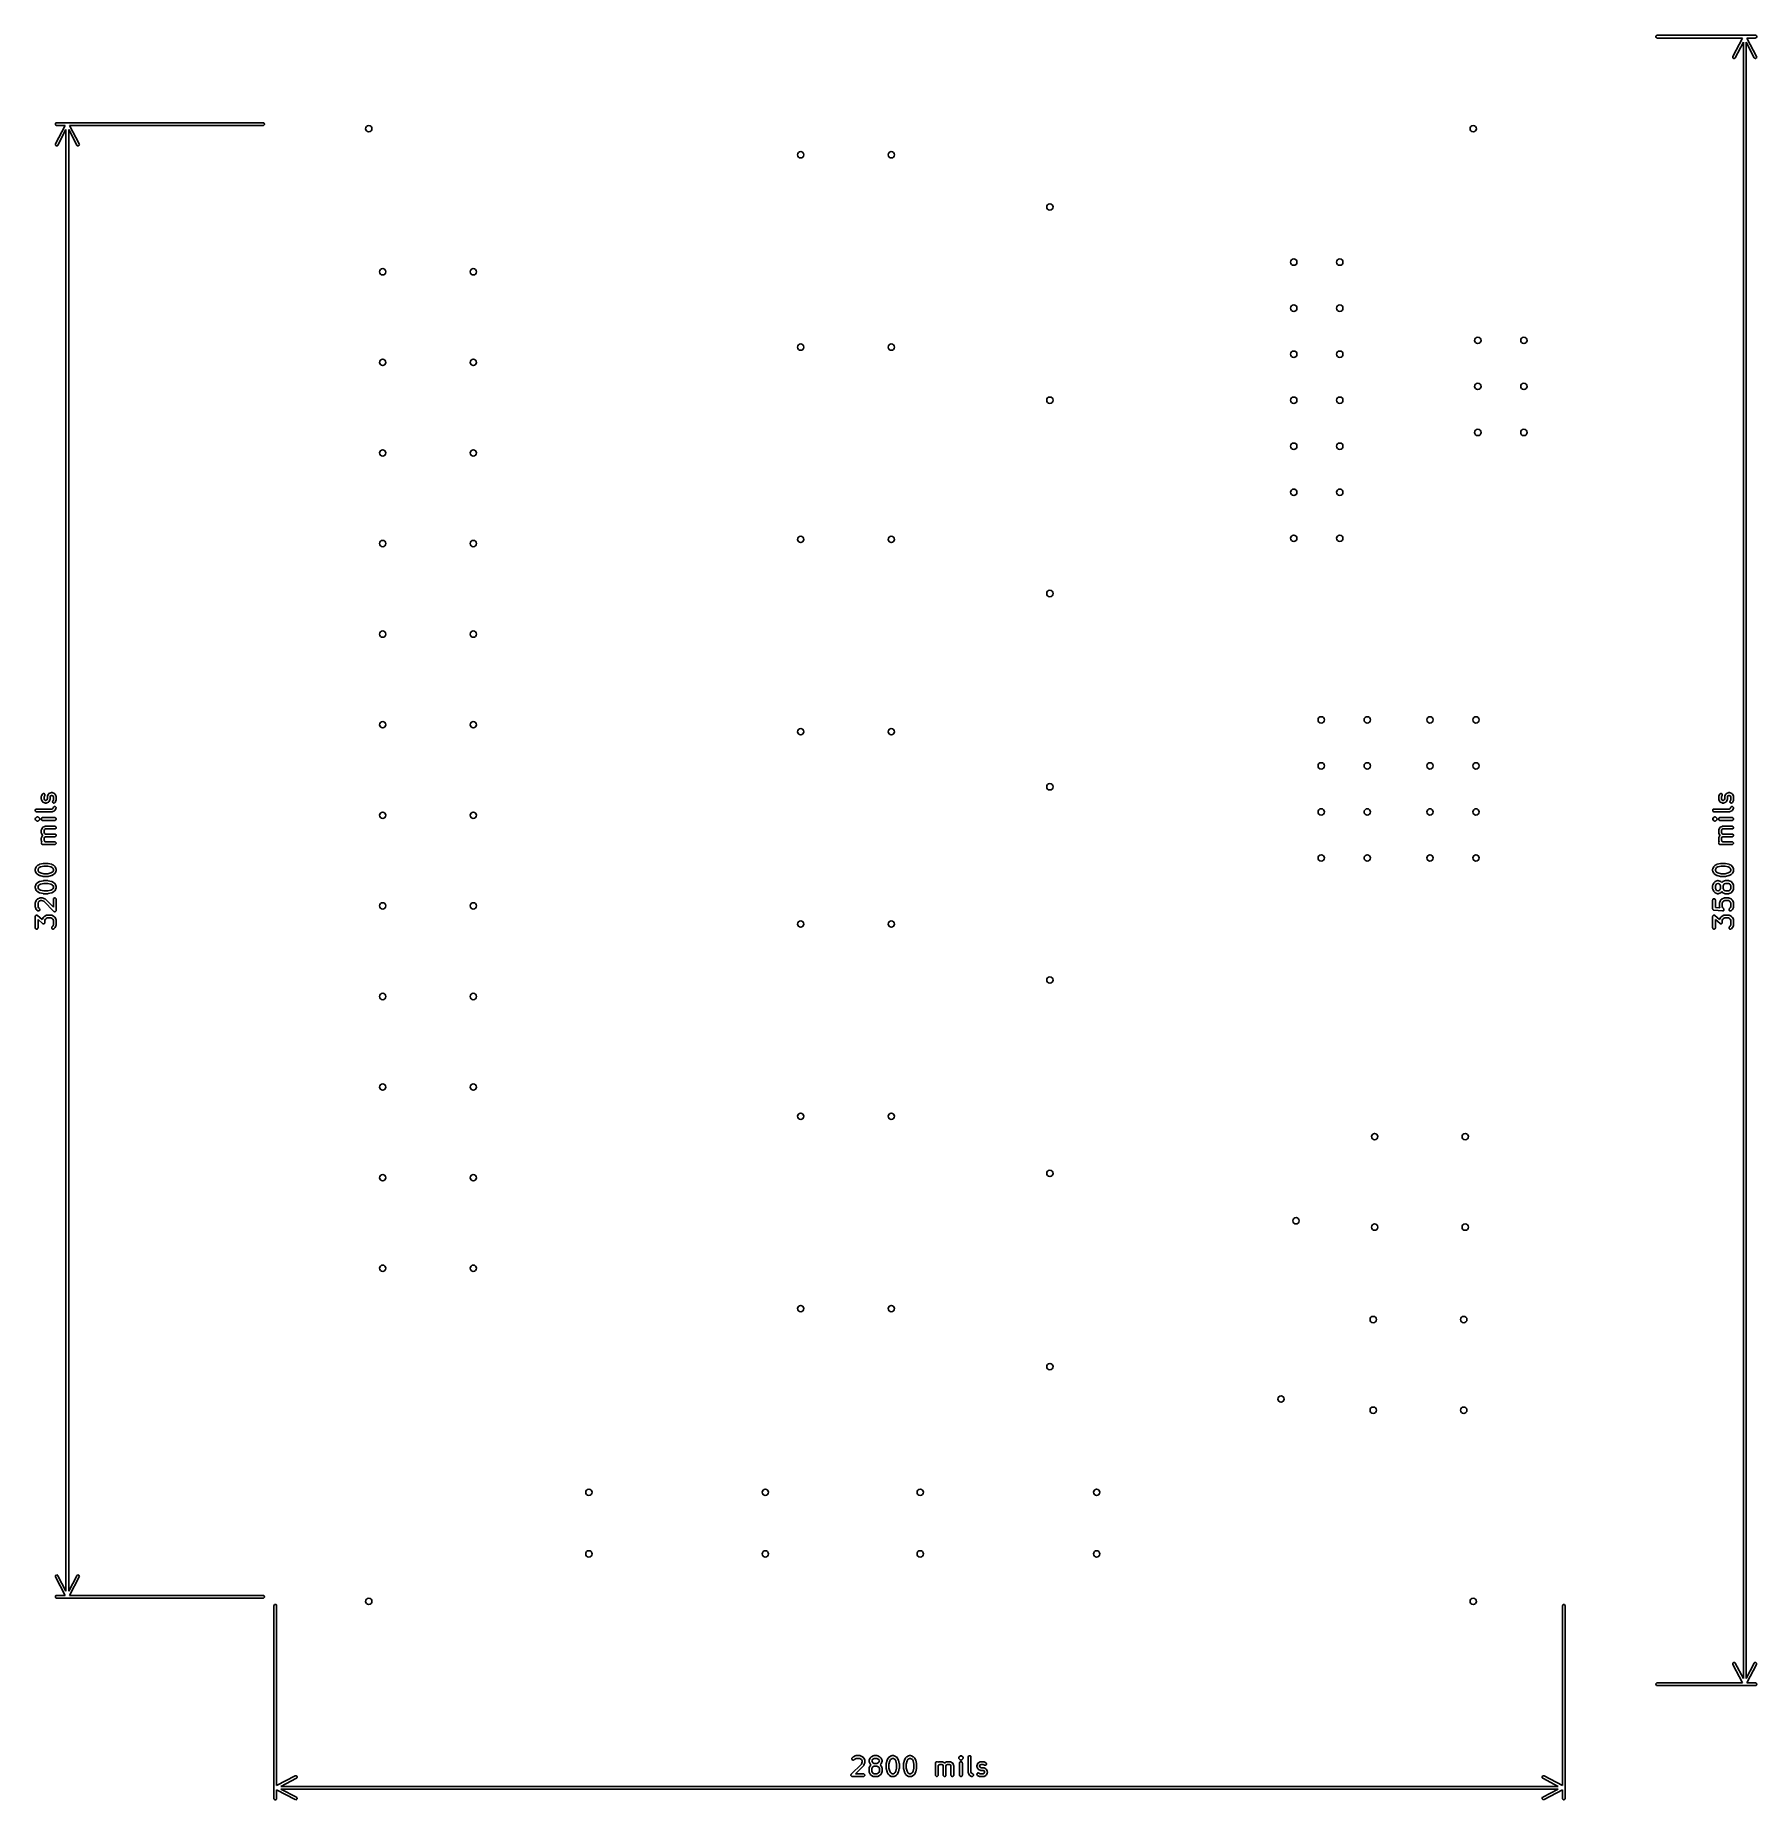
# Model space of a CAD drawing. Extents: x -0.32 to 3.42, y -0.03 to 3.8.
import ezdxf

# ---------------------------------------------------------------- set-up
doc = ezdxf.new("R2010")
doc.units = 0
doc.header["$MEASUREMENT"] = 0
doc.layers.add('BLACK', color=7, linetype='CONTINUOUS')

msp = doc.modelspace()

# ---------------------------------------------------------------- linework, layer by layer
at = {"layer": 'BLACK', "linetype": 'CONTINUOUS'}
for p, q in [((3.1968, 3.8006), (3.1972, 3.8016)), ((3.1968, 3.7994), (3.1968, 3.8006)), ((3.1972, 3.7984), (3.1968, 3.7994)), ((3.1972, 3.8016), (3.198, 3.8025)), ((3.198, 3.7975), (3.1972, 3.7984)), ((3.198, 3.8025), (3.1991, 3.8029)), ((3.1991, 3.7971), (3.198, 3.7975)), ((3.1991, 3.8029), (3.1997, 3.803)), ((3.1997, 3.797), (3.1991, 3.7971)), ((3.1997, 3.803), (3.4131, 3.803)), ((3.3851, 3.797), (3.1997, 3.797)), ((3.3643, 3.757), (3.3851, 3.797)), ((3.4131, 3.797), (3.3949, 3.797)), ((3.3949, 3.797), (3.4157, 3.757)), ((3.4131, 3.803), (3.4137, 3.8029)), ((3.4137, 3.7971), (3.4131, 3.797)), ((3.4137, 3.8029), (3.4147, 3.8025)), ((3.4147, 3.7975), (3.4137, 3.7971)), ((3.4147, 3.8025), (3.4155, 3.8016)), ((3.4155, 3.7984), (3.4147, 3.7975)), ((3.4155, 3.8016), (3.416, 3.8006)), ((3.416, 3.7994), (3.4155, 3.7984)), ((3.416, 3.8006), (3.416, 3.7994)), ((3.387, 3.7879), (3.3695, 3.7543)), ((3.387, 0.2321), (3.387, 3.7879)), ((3.4105, 3.7543), (3.393, 3.7879)), ((3.393, 3.7879), (3.393, 0.2321)), ((3.364, 3.7553), (3.3641, 3.7565)), ((3.3643, 3.7542), (3.364, 3.7553)), ((3.3641, 3.7565), (3.3643, 3.757)), ((3.3651, 3.7533), (3.3643, 3.7542)), ((3.3661, 3.7528), (3.3651, 3.7533)), ((3.3672, 3.7527), (3.3661, 3.7528)), ((3.3683, 3.7531), (3.3672, 3.7527)), ((3.3692, 3.7538), (3.3683, 3.7531)), ((3.3695, 3.7543), (3.3692, 3.7538)), ((3.4108, 3.7538), (3.4105, 3.7543)), ((3.4117, 3.7531), (3.4108, 3.7538)), ((3.4128, 3.7527), (3.4117, 3.7531)), ((3.4139, 3.7528), (3.4128, 3.7527)), ((3.4149, 3.7533), (3.4139, 3.7528)), ((3.4157, 3.7542), (3.4149, 3.7533)), ((3.4157, 3.757), (3.4159, 3.7565)), ((3.416, 3.7553), (3.4157, 3.7542)), ((3.4159, 3.7565), (3.416, 3.7553)), ((-0.281, 3.6106), (-0.2806, 3.6116)), ((-0.281, 3.6094), (-0.281, 3.6106)), ((-0.2806, 3.6084), (-0.281, 3.6094)), ((-0.2807, 3.567), (-0.2599, 3.607)), ((-0.2806, 3.6116), (-0.2798, 3.6125)), ((-0.2798, 3.6075), (-0.2806, 3.6084)), ((-0.2798, 3.6125), (-0.2787, 3.6129)), ((-0.2787, 3.6071), (-0.2798, 3.6075)), ((-0.2787, 3.6129), (-0.2781, 3.613)), ((-0.2781, 3.607), (-0.2787, 3.6071)), ((-0.2781, 3.613), (0.1703, 3.613)), ((-0.2599, 3.607), (-0.2781, 3.607)), ((0.1703, 3.607), (-0.2502, 3.607)), ((-0.2502, 3.607), (-0.2293, 3.567)), ((0.1703, 3.613), (0.1709, 3.6129)), ((0.1709, 3.6071), (0.1703, 3.607)), ((0.1709, 3.6129), (0.172, 3.6125)), ((0.172, 3.6075), (0.1709, 3.6071)), ((0.172, 3.6125), (0.1728, 3.6116)), ((0.1728, 3.6084), (0.172, 3.6075)), ((0.1728, 3.6116), (0.1732, 3.6106)), ((0.1732, 3.6094), (0.1728, 3.6084)), ((0.1732, 3.6106), (0.1732, 3.6094)), ((-0.2811, 3.5653), (-0.281, 3.5665)), ((-0.281, 3.5665), (-0.2807, 3.567)), ((-0.258, 3.5979), (-0.2755, 3.5643)), ((-0.258, 0.4221), (-0.258, 3.5979)), ((-0.2346, 3.5643), (-0.2521, 3.5979)), ((-0.2521, 3.5979), (-0.2521, 0.4221)), ((-0.2293, 3.567), (-0.2291, 3.5665)), ((-0.2291, 3.5665), (-0.229, 3.5653)), ((-0.2807, 3.5642), (-0.2811, 3.5653)), ((-0.28, 3.5633), (-0.2807, 3.5642)), ((-0.2789, 3.5628), (-0.28, 3.5633)), ((-0.2778, 3.5627), (-0.2789, 3.5628)), ((-0.2767, 3.5631), (-0.2778, 3.5627)), ((-0.2758, 3.5638), (-0.2767, 3.5631)), ((-0.2755, 3.5643), (-0.2758, 3.5638)), ((-0.2342, 3.5638), (-0.2346, 3.5643)), ((-0.2334, 3.5631), (-0.2342, 3.5638)), ((-0.2323, 3.5627), (-0.2334, 3.5631)), ((-0.2311, 3.5628), (-0.2323, 3.5627)), ((-0.2301, 3.5633), (-0.2311, 3.5628)), ((-0.2294, 3.5642), (-0.2301, 3.5633)), ((-0.229, 3.5653), (-0.2294, 3.5642)), ((-0.3116, 2.1487), (-0.3115, 2.1493)), ((-0.3116, 2.1431), (-0.3116, 2.1487)), ((-0.3115, 2.1495), (-0.3113, 2.1501)), ((-0.3115, 2.1494), (-0.3115, 2.1495)), ((-0.3115, 2.1493), (-0.3115, 2.1494)), ((-0.3113, 2.1501), (-0.3094, 2.1538)), ((-0.3094, 2.1538), (-0.3091, 2.1543)), ((-0.3091, 2.1543), (-0.3082, 2.155)), ((-0.3082, 2.155), (-0.3071, 2.1554)), ((-0.3071, 2.1554), (-0.306, 2.1553)), ((-0.306, 2.1553), (-0.305, 2.1548)), ((-0.3041, 2.1512), (-0.3057, 2.148)), ((-0.3057, 2.148), (-0.3057, 2.1438)), ((-0.305, 2.1548), (-0.3042, 2.1539)), ((-0.3042, 2.1539), (-0.3038, 2.1529)), ((-0.3039, 2.1517), (-0.3041, 2.1512)), ((-0.3038, 2.1529), (-0.3039, 2.1517)), ((-0.2985, 2.1487), (-0.2984, 2.1493)), ((-0.2985, 2.1438), (-0.2985, 2.1487)), ((-0.2984, 2.1495), (-0.2982, 2.1501)), ((-0.2984, 2.1494), (-0.2984, 2.1495)), ((-0.2984, 2.1493), (-0.2984, 2.1494)), ((-0.2982, 2.1501), (-0.2963, 2.1538)), ((-0.2963, 2.1538), (-0.2962, 2.1539)), ((-0.2962, 2.154), (-0.296, 2.1543)), ((-0.2962, 2.1539), (-0.2962, 2.154)), ((-0.2962, 2.1539), (-0.2962, 2.1539)), ((-0.296, 2.1543), (-0.2957, 2.1545)), ((-0.2957, 2.1545), (-0.2955, 2.1548)), ((-0.2955, 2.1548), (-0.2952, 2.155)), ((-0.2952, 2.155), (-0.2951, 2.155)), ((-0.2951, 2.155), (-0.2951, 2.1551)), ((-0.2951, 2.1551), (-0.295, 2.1551)), ((-0.295, 2.1551), (-0.2912, 2.157)), ((-0.2914, 2.1503), (-0.2926, 2.148)), ((-0.2926, 2.148), (-0.2926, 2.1431)), ((-0.2892, 2.1514), (-0.2914, 2.1503)), ((-0.2912, 2.157), (-0.2907, 2.1572)), ((-0.2907, 2.1572), (-0.2906, 2.1572)), ((-0.2906, 2.1572), (-0.2905, 2.1573)), ((-0.2905, 2.1573), (-0.2899, 2.1573)), ((-0.2899, 2.1573), (-0.288, 2.1573)), ((-0.2887, 2.1514), (-0.2892, 2.1514)), ((-0.2865, 2.1503), (-0.2887, 2.1514)), ((-0.288, 2.1573), (-0.2874, 2.1573)), ((-0.2874, 2.1573), (-0.2873, 2.1572)), ((-0.2873, 2.1572), (-0.2872, 2.1572)), ((-0.2872, 2.1572), (-0.2867, 2.157)), ((-0.2867, 2.157), (-0.283, 2.1551)), ((-0.2854, 2.148), (-0.2865, 2.1503)), ((-0.2854, 2.1419), (-0.2854, 2.148)), ((-0.283, 2.1551), (-0.2829, 2.1551)), ((-0.2829, 2.1551), (-0.2828, 2.155)), ((-0.2828, 2.155), (-0.2828, 2.155)), ((-0.2828, 2.155), (-0.2825, 2.1548)), ((-0.2825, 2.1548), (-0.2822, 2.1545)), ((-0.2822, 2.1545), (-0.2819, 2.1543)), ((-0.2819, 2.1543), (-0.2818, 2.154)), ((-0.2818, 2.154), (-0.2817, 2.1539)), ((-0.2817, 2.1539), (-0.2817, 2.1539)), ((-0.2817, 2.1539), (-0.2816, 2.1538)), ((-0.2816, 2.1538), (-0.2798, 2.1501)), ((-0.2798, 2.1501), (-0.2795, 2.1495)), ((-0.2795, 2.1495), (-0.2795, 2.1494)), ((-0.2795, 2.1494), (-0.2795, 2.1493)), ((-0.2795, 2.1493), (-0.2794, 2.1487)), ((-0.2794, 2.1487), (-0.2794, 2.1412)), ((3.3334, 2.1487), (3.3335, 2.1493)), ((3.3334, 2.1431), (3.3334, 2.1487)), ((3.3335, 2.1495), (3.3337, 2.1501)), ((3.3335, 2.1494), (3.3335, 2.1495)), ((3.3335, 2.1493), (3.3335, 2.1494)), ((3.3337, 2.1501), (3.3356, 2.1538)), ((3.3356, 2.1538), (3.3359, 2.1543)), ((3.3359, 2.1543), (3.3368, 2.155)), ((3.3368, 2.155), (3.3379, 2.1554)), ((3.3379, 2.1554), (3.339, 2.1553)), ((3.339, 2.1553), (3.3401, 2.1548)), ((3.3409, 2.1512), (3.3393, 2.148)), ((3.3393, 2.148), (3.3393, 2.1438)), ((3.3401, 2.1548), (3.3408, 2.1539)), ((3.3408, 2.1539), (3.3412, 2.1529)), ((3.3411, 2.1517), (3.3409, 2.1512)), ((3.3412, 2.1529), (3.3411, 2.1517)), ((3.3466, 2.1493), (3.3467, 2.1494)), ((3.3466, 2.1487), (3.3466, 2.1493)), ((3.3466, 2.1438), (3.3466, 2.1487)), ((3.3467, 2.1495), (3.3469, 2.1501)), ((3.3467, 2.1494), (3.3467, 2.1495)), ((3.3469, 2.1501), (3.3487, 2.1538)), ((3.3487, 2.1538), (3.3488, 2.1539)), ((3.3488, 2.1539), (3.3489, 2.154)), ((3.3488, 2.1539), (3.3488, 2.1539)), ((3.3489, 2.154), (3.349, 2.1543)), ((3.349, 2.1543), (3.3493, 2.1545)), ((3.3493, 2.1545), (3.3496, 2.1548)), ((3.3496, 2.1548), (3.3499, 2.155)), ((3.3499, 2.155), (3.35, 2.1551)), ((3.3499, 2.155), (3.3499, 2.155)), ((3.35, 2.1551), (3.3501, 2.1551)), ((3.3501, 2.1551), (3.3538, 2.157)), ((3.3536, 2.1503), (3.3525, 2.148)), ((3.3525, 2.148), (3.3525, 2.1431)), ((3.3558, 2.1514), (3.3536, 2.1503)), ((3.3538, 2.157), (3.3544, 2.1572)), ((3.3544, 2.1572), (3.3545, 2.1572)), ((3.3545, 2.1572), (3.3546, 2.1573)), ((3.3546, 2.1573), (3.3551, 2.1573)), ((3.3551, 2.1573), (3.357, 2.1573)), ((3.3563, 2.1514), (3.3558, 2.1514)), ((3.3586, 2.1503), (3.3563, 2.1514)), ((3.357, 2.1573), (3.3576, 2.1573)), ((3.3576, 2.1573), (3.3577, 2.1572)), ((3.3577, 2.1572), (3.3578, 2.1572)), ((3.3578, 2.1572), (3.3583, 2.157)), ((3.3583, 2.157), (3.3621, 2.1551)), ((3.3597, 2.148), (3.3586, 2.1503)), ((3.3597, 2.1419), (3.3597, 2.148)), ((3.3621, 2.1551), (3.3622, 2.1551)), ((3.3622, 2.1551), (3.3622, 2.155)), ((3.3622, 2.155), (3.3623, 2.155)), ((3.3623, 2.155), (3.3626, 2.1548)), ((3.3626, 2.1548), (3.3628, 2.1545)), ((3.3628, 2.1545), (3.3631, 2.1543)), ((3.3631, 2.1543), (3.3633, 2.154)), ((3.3633, 2.154), (3.3633, 2.1539)), ((3.3633, 2.1539), (3.3633, 2.1539)), ((3.3633, 2.1539), (3.3634, 2.1538)), ((3.3634, 2.1538), (3.3653, 2.1501)), ((3.3653, 2.1501), (3.3655, 2.1495)), ((3.3655, 2.1495), (3.3655, 2.1494)), ((3.3655, 2.1494), (3.3655, 2.1493)), ((3.3655, 2.1493), (3.3656, 2.1487)), ((3.3656, 2.1487), (3.3656, 2.1412)), ((-0.3247, 2.1193), (-0.3242, 2.1204)), ((-0.3247, 2.1182), (-0.3247, 2.1193)), ((-0.3242, 2.1171), (-0.3247, 2.1182)), ((-0.3242, 2.1204), (-0.3234, 2.1212)), ((-0.3234, 2.1163), (-0.3242, 2.1171)), ((-0.3234, 2.1212), (-0.3223, 2.1216)), ((-0.3223, 2.1158), (-0.3234, 2.1163)), ((-0.3223, 2.1216), (-0.3218, 2.1217)), ((-0.3218, 2.1158), (-0.3223, 2.1158)), ((-0.3218, 2.1217), (-0.2887, 2.1217)), ((-0.288, 2.1158), (-0.3218, 2.1158)), ((-0.3115, 2.1425), (-0.3116, 2.1431)), ((-0.3115, 2.1424), (-0.3115, 2.1425)), ((-0.3115, 2.1423), (-0.3115, 2.1424)), ((-0.3113, 2.1418), (-0.3115, 2.1423)), ((-0.3094, 2.138), (-0.3113, 2.1418)), ((-0.3093, 2.1379), (-0.3094, 2.138)), ((-0.3093, 2.1378), (-0.3093, 2.1379)), ((-0.3093, 2.1379), (-0.3093, 2.1379)), ((-0.3091, 2.1375), (-0.3093, 2.1378)), ((-0.3088, 2.1373), (-0.3091, 2.1375)), ((-0.3086, 2.137), (-0.3088, 2.1373)), ((-0.3083, 2.1368), (-0.3086, 2.137)), ((-0.3082, 2.1368), (-0.3083, 2.1368)), ((-0.3081, 2.1367), (-0.3082, 2.1368)), ((-0.3082, 2.1368), (-0.3082, 2.1368)), ((-0.3043, 2.1348), (-0.3081, 2.1367)), ((-0.3057, 2.1438), (-0.3046, 2.1416)), ((-0.3046, 2.1416), (-0.3023, 2.1404)), ((-0.3038, 2.1346), (-0.3043, 2.1348)), ((-0.3037, 2.1346), (-0.3038, 2.1346)), ((-0.3036, 2.1346), (-0.3037, 2.1346)), ((-0.303, 2.1345), (-0.3036, 2.1346)), ((-0.3011, 2.1345), (-0.303, 2.1345)), ((-0.3023, 2.1404), (-0.3018, 2.1404)), ((-0.3018, 2.1404), (-0.2996, 2.1416)), ((-0.3006, 2.1346), (-0.3011, 2.1345)), ((-0.3005, 2.1346), (-0.3006, 2.1346)), ((-0.3004, 2.1346), (-0.3005, 2.1346)), ((-0.2998, 2.1348), (-0.3004, 2.1346)), ((-0.2961, 2.1367), (-0.2998, 2.1348)), ((-0.2996, 2.1416), (-0.2985, 2.1438)), ((-0.296, 2.1368), (-0.2961, 2.1367)), ((-0.2959, 2.1368), (-0.296, 2.1368)), ((-0.2956, 2.137), (-0.2959, 2.1368)), ((-0.2959, 2.1368), (-0.2959, 2.1368)), ((-0.2953, 2.1373), (-0.2956, 2.137)), ((-0.2951, 2.1375), (-0.2953, 2.1373)), ((-0.2949, 2.1378), (-0.2951, 2.1375)), ((-0.2948, 2.1379), (-0.2949, 2.1378)), ((-0.2929, 2.1418), (-0.2948, 2.138)), ((-0.2948, 2.138), (-0.2948, 2.1379)), ((-0.2948, 2.1379), (-0.2948, 2.1379)), ((-0.2927, 2.1423), (-0.2929, 2.1418)), ((-0.2926, 2.1425), (-0.2927, 2.1424)), ((-0.2927, 2.1424), (-0.2927, 2.1423)), ((-0.2926, 2.1431), (-0.2926, 2.1425)), ((-0.2887, 2.1217), (-0.2865, 2.1228)), ((-0.2874, 2.1158), (-0.288, 2.1158)), ((-0.2873, 2.1159), (-0.2874, 2.1158)), ((-0.2872, 2.1159), (-0.2873, 2.1159)), ((-0.2872, 2.1371), (-0.2871, 2.1383)), ((-0.2868, 2.136), (-0.2872, 2.1371)), ((-0.2867, 2.1161), (-0.2872, 2.1159)), ((-0.2871, 2.1383), (-0.2869, 2.1388)), ((-0.2869, 2.1388), (-0.2854, 2.1419)), ((-0.2861, 2.1352), (-0.2868, 2.136)), ((-0.283, 2.118), (-0.2867, 2.1161)), ((-0.2865, 2.1228), (-0.285, 2.1257)), ((-0.2851, 2.1346), (-0.2861, 2.1352)), ((-0.2839, 2.1346), (-0.2851, 2.1346)), ((-0.285, 2.1257), (-0.2847, 2.1262)), ((-0.2847, 2.1262), (-0.2839, 2.1269)), ((-0.2828, 2.1349), (-0.2839, 2.1346)), ((-0.2839, 2.1269), (-0.2828, 2.1273)), ((-0.2829, 2.118), (-0.283, 2.118)), ((-0.2828, 2.118), (-0.2829, 2.118)), ((-0.2819, 2.1357), (-0.2828, 2.1349)), ((-0.2828, 2.1273), (-0.2816, 2.1272)), ((-0.2825, 2.1183), (-0.2828, 2.1181)), ((-0.2828, 2.1181), (-0.2828, 2.118)), ((-0.2822, 2.1186), (-0.2825, 2.1183)), ((-0.2819, 2.1188), (-0.2822, 2.1186)), ((-0.2816, 2.1362), (-0.2819, 2.1357)), ((-0.2818, 2.1191), (-0.2819, 2.1188)), ((-0.2817, 2.1191), (-0.2818, 2.1191)), ((-0.2816, 2.1193), (-0.2817, 2.1192)), ((-0.2817, 2.1192), (-0.2817, 2.1191)), ((-0.2798, 2.1399), (-0.2816, 2.1362)), ((-0.2816, 2.1272), (-0.2806, 2.1267)), ((-0.2798, 2.123), (-0.2816, 2.1193)), ((-0.2806, 2.1267), (-0.2798, 2.1258)), ((-0.2795, 2.1405), (-0.2798, 2.1399)), ((-0.2798, 2.1258), (-0.2795, 2.1247)), ((-0.2795, 2.1236), (-0.2798, 2.123)), ((-0.2794, 2.1412), (-0.2795, 2.1407)), ((-0.2795, 2.1407), (-0.2795, 2.1406)), ((-0.2795, 2.1406), (-0.2795, 2.1405)), ((-0.2795, 2.1247), (-0.2795, 2.1236)), ((3.3204, 2.1193), (3.3208, 2.1204)), ((3.3204, 2.1182), (3.3204, 2.1193)), ((3.3208, 2.1171), (3.3204, 2.1182)), ((3.3208, 2.1204), (3.3216, 2.1212)), ((3.3216, 2.1163), (3.3208, 2.1171)), ((3.3216, 2.1212), (3.3227, 2.1216)), ((3.3227, 2.1158), (3.3216, 2.1163)), ((3.3227, 2.1216), (3.3233, 2.1217)), ((3.3233, 2.1158), (3.3227, 2.1158)), ((3.3233, 2.1217), (3.3563, 2.1217)), ((3.357, 2.1158), (3.3233, 2.1158)), ((3.3335, 2.1425), (3.3334, 2.1431)), ((3.3335, 2.1424), (3.3335, 2.1425)), ((3.3335, 2.1423), (3.3335, 2.1424)), ((3.3337, 2.1418), (3.3335, 2.1423)), ((3.3356, 2.138), (3.3337, 2.1418)), ((3.3357, 2.1379), (3.3356, 2.138)), ((3.3357, 2.1378), (3.3357, 2.1379)), ((3.3357, 2.1379), (3.3357, 2.1379)), ((3.3359, 2.1375), (3.3357, 2.1378)), ((3.3362, 2.1373), (3.3359, 2.1375)), ((3.3364, 2.137), (3.3362, 2.1373)), ((3.3367, 2.1368), (3.3364, 2.137)), ((3.3368, 2.1368), (3.3367, 2.1368)), ((3.3369, 2.1367), (3.3368, 2.1368)), ((3.3368, 2.1368), (3.3368, 2.1368)), ((3.3407, 2.1348), (3.3369, 2.1367)), ((3.3393, 2.1438), (3.3405, 2.1416)), ((3.3405, 2.1416), (3.3427, 2.1404)), ((3.3412, 2.1346), (3.3407, 2.1348)), ((3.3413, 2.1346), (3.3412, 2.1346)), ((3.3414, 2.1346), (3.3413, 2.1346)), ((3.342, 2.1345), (3.3414, 2.1346)), ((3.3439, 2.1345), (3.342, 2.1345)), ((3.3427, 2.1404), (3.3432, 2.1404)), ((3.3432, 2.1404), (3.3454, 2.1416)), ((3.3445, 2.1346), (3.3439, 2.1345)), ((3.3446, 2.1346), (3.3445, 2.1346)), ((3.3447, 2.1346), (3.3446, 2.1346)), ((3.3452, 2.1348), (3.3447, 2.1346)), ((3.349, 2.1367), (3.3452, 2.1348)), ((3.3454, 2.1416), (3.3466, 2.1438)), ((3.3491, 2.1368), (3.349, 2.1368)), ((3.349, 2.1368), (3.349, 2.1367)), ((3.3492, 2.1368), (3.3491, 2.1368)), ((3.3494, 2.137), (3.3492, 2.1368)), ((3.3497, 2.1373), (3.3494, 2.137)), ((3.35, 2.1375), (3.3497, 2.1373)), ((3.3501, 2.1378), (3.35, 2.1375)), ((3.3502, 2.1379), (3.3501, 2.1378)), ((3.3503, 2.138), (3.3502, 2.1379)), ((3.3502, 2.1379), (3.3502, 2.1379)), ((3.3521, 2.1418), (3.3503, 2.138)), ((3.3524, 2.1423), (3.3521, 2.1418)), ((3.3525, 2.1431), (3.3524, 2.1425)), ((3.3524, 2.1425), (3.3524, 2.1424)), ((3.3524, 2.1424), (3.3524, 2.1423)), ((3.3563, 2.1217), (3.3586, 2.1228)), ((3.3576, 2.1158), (3.357, 2.1158)), ((3.3577, 2.1159), (3.3576, 2.1158)), ((3.3578, 2.1159), (3.3577, 2.1159)), ((3.3578, 2.1371), (3.3579, 2.1383)), ((3.3582, 2.136), (3.3578, 2.1371)), ((3.3583, 2.1161), (3.3578, 2.1159)), ((3.3579, 2.1383), (3.3581, 2.1388)), ((3.3581, 2.1388), (3.3597, 2.1419)), ((3.3589, 2.1352), (3.3582, 2.136)), ((3.3621, 2.118), (3.3583, 2.1161)), ((3.3586, 2.1228), (3.36, 2.1257)), ((3.36, 2.1346), (3.3589, 2.1352)), ((3.3611, 2.1346), (3.36, 2.1346)), ((3.36, 2.1257), (3.3603, 2.1262)), ((3.3603, 2.1262), (3.3612, 2.1269)), ((3.3622, 2.1349), (3.3611, 2.1346)), ((3.3612, 2.1269), (3.3623, 2.1273)), ((3.3622, 2.118), (3.3621, 2.118)), ((3.3631, 2.1357), (3.3622, 2.1349)), ((3.3623, 2.1181), (3.3622, 2.118)), ((3.3622, 2.118), (3.3622, 2.118)), ((3.3623, 2.1273), (3.3634, 2.1272)), ((3.3626, 2.1183), (3.3623, 2.1181)), ((3.3628, 2.1186), (3.3626, 2.1183)), ((3.3631, 2.1188), (3.3628, 2.1186)), ((3.3634, 2.1362), (3.3631, 2.1357)), ((3.3633, 2.1191), (3.3631, 2.1188)), ((3.3634, 2.1193), (3.3633, 2.1192)), ((3.3633, 2.1192), (3.3633, 2.1191)), ((3.3633, 2.1191), (3.3633, 2.1191)), ((3.3653, 2.1399), (3.3634, 2.1362)), ((3.3634, 2.1272), (3.3644, 2.1267)), ((3.3653, 2.123), (3.3634, 2.1193)), ((3.3644, 2.1267), (3.3652, 2.1258)), ((3.3652, 2.1258), (3.3656, 2.1247)), ((3.3655, 2.1405), (3.3653, 2.1399)), ((3.3655, 2.1236), (3.3653, 2.123)), ((3.3656, 2.1412), (3.3655, 2.1407)), ((3.3655, 2.1407), (3.3655, 2.1406)), ((3.3655, 2.1406), (3.3655, 2.1405)), ((3.3656, 2.1247), (3.3655, 2.1236)), ((-0.3247, 2.1006), (-0.3242, 2.1016)), ((-0.3247, 2.0994), (-0.3247, 2.1006)), ((-0.3242, 2.0983), (-0.3247, 2.0994)), ((-0.3242, 2.1016), (-0.3239, 2.1021)), ((-0.3239, 2.0979), (-0.3242, 2.0983)), ((-0.3239, 2.1021), (-0.322, 2.104)), ((-0.322, 2.096), (-0.3239, 2.0979)), ((-0.322, 2.104), (-0.3215, 2.1043)), ((-0.3215, 2.0957), (-0.322, 2.096)), ((-0.3215, 2.1043), (-0.3205, 2.1048)), ((-0.3205, 2.0952), (-0.3215, 2.0957)), ((-0.3205, 2.1048), (-0.3193, 2.1048)), ((-0.3193, 2.0952), (-0.3205, 2.0952)), ((-0.3205, 2.0952), (-0.3205, 2.0952)), ((-0.3193, 2.1048), (-0.3183, 2.1043)), ((-0.3183, 2.0957), (-0.3193, 2.0952)), ((-0.3183, 2.1043), (-0.3178, 2.104)), ((-0.3178, 2.096), (-0.3183, 2.0957)), ((-0.3178, 2.104), (-0.3159, 2.1021)), ((-0.3159, 2.0979), (-0.3178, 2.096)), ((-0.3159, 2.1021), (-0.3156, 2.1016)), ((-0.3156, 2.0983), (-0.3159, 2.0979)), ((-0.3156, 2.1016), (-0.3154, 2.1013)), ((-0.3151, 2.0994), (-0.3156, 2.0983)), ((-0.3154, 2.1013), (-0.3151, 2.1006)), ((-0.3151, 2.1006), (-0.3151, 2.0994)), ((-0.3116, 2.0756), (-0.3115, 2.0762)), ((-0.3116, 2.07), (-0.3116, 2.0756)), ((-0.3115, 2.1006), (-0.3111, 2.1016)), ((-0.3115, 2.0994), (-0.3115, 2.1006)), ((-0.3111, 2.0983), (-0.3115, 2.0994)), ((-0.3115, 2.0764), (-0.3113, 2.0769)), ((-0.3115, 2.0763), (-0.3115, 2.0764)), ((-0.3115, 2.0762), (-0.3115, 2.0763)), ((-0.3113, 2.0769), (-0.3094, 2.0807)), ((-0.3111, 2.1016), (-0.3103, 2.1024)), ((-0.3103, 2.0975), (-0.3111, 2.0983)), ((-0.3103, 2.1024), (-0.3092, 2.1029)), ((-0.3092, 2.0971), (-0.3103, 2.0975)), ((-0.3094, 2.0807), (-0.3093, 2.0808)), ((-0.3093, 2.0809), (-0.3091, 2.0812)), ((-0.3093, 2.0808), (-0.3093, 2.0809)), ((-0.3093, 2.0808), (-0.3093, 2.0808)), ((-0.3092, 2.1029), (-0.3086, 2.1029)), ((-0.3086, 2.097), (-0.3092, 2.0971)), ((-0.3091, 2.0812), (-0.3088, 2.0814)), ((-0.3088, 2.0814), (-0.3086, 2.0817)), ((-0.3086, 2.1029), (-0.2824, 2.1029)), ((-0.2824, 2.097), (-0.3086, 2.097)), ((-0.3086, 2.0817), (-0.3083, 2.0819)), ((-0.3083, 2.0819), (-0.3082, 2.0819)), ((-0.3082, 2.0819), (-0.3081, 2.082)), ((-0.3082, 2.0819), (-0.3082, 2.0819)), ((-0.3081, 2.082), (-0.3043, 2.0839)), ((-0.3046, 2.0772), (-0.3057, 2.0749)), ((-0.3057, 2.0749), (-0.3057, 2.0707)), ((-0.3057, 2.0707), (-0.3046, 2.0684)), ((-0.3023, 2.0783), (-0.3046, 2.0772)), ((-0.3043, 2.0839), (-0.3038, 2.0841)), ((-0.3038, 2.0841), (-0.3037, 2.0841)), ((-0.3037, 2.0841), (-0.3036, 2.0841)), ((-0.3036, 2.0841), (-0.303, 2.0842)), ((-0.303, 2.0842), (-0.2824, 2.0842)), ((-0.2824, 2.0783), (-0.3023, 2.0783)), ((-0.2824, 2.1029), (-0.2818, 2.1029)), ((-0.2818, 2.0971), (-0.2824, 2.097)), ((-0.2824, 2.0842), (-0.2818, 2.0841)), ((-0.2818, 2.0783), (-0.2824, 2.0783)), ((-0.2818, 2.1029), (-0.2808, 2.1024)), ((-0.2808, 2.0975), (-0.2818, 2.0971)), ((-0.2818, 2.0841), (-0.2808, 2.0837)), ((-0.2808, 2.0788), (-0.2818, 2.0783)), ((-0.2808, 2.1024), (-0.2799, 2.1016)), ((-0.2799, 2.0983), (-0.2808, 2.0975)), ((-0.2808, 2.0837), (-0.2799, 2.0829)), ((-0.2799, 2.0796), (-0.2808, 2.0788)), ((-0.2799, 2.1016), (-0.2795, 2.1006)), ((-0.2795, 2.0994), (-0.2799, 2.0983)), ((-0.2799, 2.0829), (-0.2795, 2.0818)), ((-0.2795, 2.0807), (-0.2799, 2.0796)), ((-0.2795, 2.1006), (-0.2795, 2.0994)), ((-0.2795, 2.0818), (-0.2795, 2.0807)), ((3.3204, 2.1006), (3.3208, 2.1016)), ((3.3204, 2.0994), (3.3204, 2.1006)), ((3.3208, 2.0983), (3.3204, 2.0994)), ((3.3208, 2.1016), (3.3212, 2.1021)), ((3.3212, 2.0979), (3.3208, 2.0983)), ((3.3212, 2.1021), (3.323, 2.104)), ((3.323, 2.096), (3.3212, 2.0979)), ((3.323, 2.104), (3.3235, 2.1043)), ((3.3235, 2.0957), (3.323, 2.096)), ((3.3235, 2.1043), (3.3246, 2.1048)), ((3.3246, 2.0952), (3.3235, 2.0957)), ((3.3246, 2.1048), (3.3257, 2.1048)), ((3.3257, 2.0952), (3.3246, 2.0952)), ((3.3246, 2.0952), (3.3246, 2.0952)), ((3.3257, 2.1048), (3.3268, 2.1043)), ((3.3268, 2.0957), (3.3257, 2.0952)), ((3.3268, 2.1043), (3.3272, 2.104)), ((3.3272, 2.096), (3.3268, 2.0957)), ((3.3272, 2.104), (3.3291, 2.1021)), ((3.3291, 2.0979), (3.3272, 2.096)), ((3.3291, 2.1021), (3.3295, 2.1016)), ((3.3295, 2.0983), (3.3291, 2.0979)), ((3.3295, 2.1016), (3.3296, 2.1013)), ((3.3299, 2.0994), (3.3295, 2.0983)), ((3.3296, 2.1013), (3.3299, 2.1006)), ((3.3299, 2.1006), (3.3299, 2.0994)), ((3.3334, 2.0756), (3.3335, 2.0762)), ((3.3334, 2.07), (3.3334, 2.0756)), ((3.3335, 2.1006), (3.3339, 2.1016)), ((3.3335, 2.0994), (3.3335, 2.1006)), ((3.3339, 2.0983), (3.3335, 2.0994)), ((3.3335, 2.0764), (3.3337, 2.0769)), ((3.3335, 2.0763), (3.3335, 2.0764)), ((3.3335, 2.0762), (3.3335, 2.0763)), ((3.3337, 2.0769), (3.3356, 2.0807)), ((3.3339, 2.1016), (3.3347, 2.1024)), ((3.3347, 2.0975), (3.3339, 2.0983)), ((3.3347, 2.1024), (3.3358, 2.1029)), ((3.3358, 2.0971), (3.3347, 2.0975)), ((3.3356, 2.0807), (3.3357, 2.0808)), ((3.3357, 2.0809), (3.3359, 2.0812)), ((3.3357, 2.0808), (3.3357, 2.0809)), ((3.3357, 2.0808), (3.3357, 2.0808)), ((3.3358, 2.1029), (3.3364, 2.1029)), ((3.3364, 2.097), (3.3358, 2.0971)), ((3.3359, 2.0812), (3.3362, 2.0814)), ((3.3362, 2.0814), (3.3364, 2.0817)), ((3.3364, 2.1029), (3.3626, 2.1029)), ((3.3626, 2.097), (3.3364, 2.097)), ((3.3364, 2.0817), (3.3367, 2.0819)), ((3.3367, 2.0819), (3.3368, 2.0819)), ((3.3368, 2.0819), (3.3369, 2.082)), ((3.3368, 2.0819), (3.3368, 2.0819)), ((3.3369, 2.082), (3.3407, 2.0839)), ((3.3405, 2.0772), (3.3393, 2.0749)), ((3.3393, 2.0749), (3.3393, 2.0707)), ((3.3393, 2.0707), (3.3405, 2.0684)), ((3.3427, 2.0783), (3.3405, 2.0772)), ((3.3407, 2.0839), (3.3412, 2.0841)), ((3.3412, 2.0841), (3.3413, 2.0841)), ((3.3413, 2.0841), (3.3414, 2.0841)), ((3.3414, 2.0841), (3.342, 2.0842)), ((3.342, 2.0842), (3.3626, 2.0842)), ((3.3626, 2.0783), (3.3427, 2.0783)), ((3.3626, 2.1029), (3.3632, 2.1029)), ((3.3632, 2.0971), (3.3626, 2.097)), ((3.3626, 2.0842), (3.3632, 2.0841)), ((3.3632, 2.0783), (3.3626, 2.0783)), ((3.3632, 2.1029), (3.3643, 2.1024)), ((3.3643, 2.0975), (3.3632, 2.0971)), ((3.3632, 2.0841), (3.3643, 2.0837)), ((3.3643, 2.0788), (3.3632, 2.0783)), ((3.3643, 2.1024), (3.3651, 2.1016)), ((3.3651, 2.0983), (3.3643, 2.0975)), ((3.3643, 2.0837), (3.3651, 2.0829)), ((3.3651, 2.0796), (3.3643, 2.0788)), ((3.3651, 2.1016), (3.3655, 2.1006)), ((3.3655, 2.0994), (3.3651, 2.0983)), ((3.3651, 2.0829), (3.3655, 2.0818)), ((3.3655, 2.0807), (3.3651, 2.0796)), ((3.3655, 2.1006), (3.3655, 2.0994)), ((3.3655, 2.0818), (3.3655, 2.0807)), ((-0.3115, 2.0694), (-0.3116, 2.07)), ((-0.3116, 2.0587), (-0.3115, 2.0593)), ((-0.3116, 2.0531), (-0.3116, 2.0587)), ((-0.3115, 2.0525), (-0.3116, 2.0531)), ((-0.3115, 2.0693), (-0.3115, 2.0694)), ((-0.3115, 2.0692), (-0.3115, 2.0693)), ((-0.3113, 2.0687), (-0.3115, 2.0692)), ((-0.3115, 2.0595), (-0.3113, 2.0601)), ((-0.3115, 2.0594), (-0.3115, 2.0595)), ((-0.3115, 2.0593), (-0.3115, 2.0594)), ((-0.3115, 2.0524), (-0.3115, 2.0525)), ((-0.3115, 2.0523), (-0.3115, 2.0524)), ((-0.3113, 2.0518), (-0.3115, 2.0523)), ((-0.3115, 2.0481), (-0.3111, 2.0491)), ((-0.3115, 2.0469), (-0.3115, 2.0481)), ((-0.3111, 2.0459), (-0.3115, 2.0469)), ((-0.3094, 2.0649), (-0.3113, 2.0687)), ((-0.3113, 2.0601), (-0.3094, 2.0638)), ((-0.3103, 2.0499), (-0.3113, 2.0518)), ((-0.3111, 2.0491), (-0.3103, 2.0499)), ((-0.3103, 2.045), (-0.3111, 2.0459)), ((-0.3092, 2.0446), (-0.3103, 2.045)), ((-0.3093, 2.0648), (-0.3094, 2.0649)), ((-0.3094, 2.0638), (-0.3093, 2.0639)), ((-0.3093, 2.0647), (-0.3093, 2.0648)), ((-0.3093, 2.0648), (-0.3093, 2.0648)), ((-0.3091, 2.0644), (-0.3093, 2.0647)), ((-0.3093, 2.064), (-0.3091, 2.0643)), ((-0.3093, 2.0639), (-0.3093, 2.064)), ((-0.3093, 2.064), (-0.3093, 2.064)), ((-0.3086, 2.0445), (-0.3092, 2.0446)), ((-0.3091, 2.0643), (-0.309, 2.0644)), ((-0.309, 2.0644), (-0.3091, 2.0644)), ((-0.2824, 2.0445), (-0.3086, 2.0445)), ((-0.3046, 2.0603), (-0.3057, 2.058)), ((-0.3057, 2.058), (-0.3057, 2.0538)), ((-0.3057, 2.0538), (-0.3043, 2.0511)), ((-0.3046, 2.0684), (-0.3023, 2.0673)), ((-0.3023, 2.0614), (-0.3046, 2.0603)), ((-0.3043, 2.0511), (-0.3037, 2.0504)), ((-0.3037, 2.0504), (-0.2824, 2.0504)), ((-0.3023, 2.0673), (-0.2824, 2.0673)), ((-0.2824, 2.0614), (-0.3023, 2.0614)), ((-0.2824, 2.0673), (-0.2818, 2.0673)), ((-0.2818, 2.0615), (-0.2824, 2.0614)), ((-0.2824, 2.0504), (-0.2818, 2.0504)), ((-0.2818, 2.0446), (-0.2824, 2.0445)), ((-0.2818, 2.0673), (-0.2808, 2.0668)), ((-0.2808, 2.0619), (-0.2818, 2.0615)), ((-0.2818, 2.0504), (-0.2808, 2.05)), ((-0.2808, 2.045), (-0.2818, 2.0446)), ((-0.2808, 2.0668), (-0.2799, 2.066)), ((-0.2799, 2.0627), (-0.2808, 2.0619)), ((-0.2808, 2.05), (-0.2799, 2.0491)), ((-0.2799, 2.0459), (-0.2808, 2.045)), ((-0.2799, 2.066), (-0.2795, 2.0649)), ((-0.2795, 2.0638), (-0.2799, 2.0627)), ((-0.2799, 2.0491), (-0.2795, 2.0481)), ((-0.2795, 2.0469), (-0.2799, 2.0459)), ((-0.2795, 2.0649), (-0.2795, 2.0638)), ((-0.2795, 2.0481), (-0.2795, 2.0469)), ((3.3335, 2.0694), (3.3334, 2.07)), ((3.3334, 2.0587), (3.3335, 2.0593)), ((3.3334, 2.0531), (3.3334, 2.0587)), ((3.3335, 2.0525), (3.3334, 2.0531)), ((3.3335, 2.0693), (3.3335, 2.0694)), ((3.3335, 2.0692), (3.3335, 2.0693)), ((3.3337, 2.0687), (3.3335, 2.0692)), ((3.3335, 2.0595), (3.3337, 2.0601)), ((3.3335, 2.0594), (3.3335, 2.0595)), ((3.3335, 2.0593), (3.3335, 2.0594)), ((3.3335, 2.0524), (3.3335, 2.0525)), ((3.3335, 2.0523), (3.3335, 2.0524)), ((3.3337, 2.0518), (3.3335, 2.0523)), ((3.3335, 2.0481), (3.3339, 2.0491)), ((3.3335, 2.0469), (3.3335, 2.0481)), ((3.3339, 2.0459), (3.3335, 2.0469)), ((3.3356, 2.0649), (3.3337, 2.0687)), ((3.3337, 2.0601), (3.3356, 2.0638)), ((3.3347, 2.0499), (3.3337, 2.0518)), ((3.3339, 2.0491), (3.3347, 2.0499)), ((3.3347, 2.045), (3.3339, 2.0459)), ((3.3358, 2.0446), (3.3347, 2.045)), ((3.3357, 2.0648), (3.3356, 2.0649)), ((3.3356, 2.0638), (3.3357, 2.0639)), ((3.3357, 2.0647), (3.3357, 2.0648)), ((3.3357, 2.0648), (3.3357, 2.0648)), ((3.3359, 2.0644), (3.3357, 2.0647)), ((3.3357, 2.064), (3.3359, 2.0643)), ((3.3357, 2.0639), (3.3357, 2.064)), ((3.3357, 2.064), (3.3357, 2.064)), ((3.3364, 2.0445), (3.3358, 2.0446)), ((3.3359, 2.0643), (3.336, 2.0644)), ((3.336, 2.0644), (3.3359, 2.0644)), ((3.3626, 2.0445), (3.3364, 2.0445)), ((3.3405, 2.0603), (3.3393, 2.058)), ((3.3393, 2.058), (3.3393, 2.0538)), ((3.3393, 2.0538), (3.3407, 2.0511)), ((3.3405, 2.0684), (3.3427, 2.0673)), ((3.3427, 2.0614), (3.3405, 2.0603)), ((3.3407, 2.0511), (3.3414, 2.0504)), ((3.3414, 2.0504), (3.3626, 2.0504)), ((3.3427, 2.0673), (3.3626, 2.0673)), ((3.3626, 2.0614), (3.3427, 2.0614)), ((3.3626, 2.0673), (3.3632, 2.0673)), ((3.3632, 2.0615), (3.3626, 2.0614)), ((3.3626, 2.0504), (3.3632, 2.0504)), ((3.3632, 2.0446), (3.3626, 2.0445)), ((3.3632, 2.0673), (3.3643, 2.0668)), ((3.3643, 2.0619), (3.3632, 2.0615)), ((3.3632, 2.0504), (3.3643, 2.05)), ((3.3643, 2.045), (3.3632, 2.0446)), ((3.3643, 2.0668), (3.3651, 2.066)), ((3.3651, 2.0627), (3.3643, 2.0619)), ((3.3643, 2.05), (3.3651, 2.0491)), ((3.3651, 2.0459), (3.3643, 2.045)), ((3.3651, 2.066), (3.3655, 2.0649)), ((3.3655, 2.0638), (3.3651, 2.0627)), ((3.3651, 2.0491), (3.3655, 2.0481)), ((3.3655, 2.0469), (3.3651, 2.0459)), ((3.3655, 2.0649), (3.3655, 2.0638)), ((3.3655, 2.0481), (3.3655, 2.0469)), ((-0.3244, 1.9926), (-0.3225, 1.9963)), ((-0.3225, 1.9963), (-0.3224, 1.9966)), ((-0.3224, 1.9966), (-0.3223, 1.9966)), ((-0.3223, 1.9967), (-0.3222, 1.9968)), ((-0.3223, 1.9966), (-0.3223, 1.9967)), ((-0.3222, 1.9969), (-0.322, 1.9971)), ((-0.3222, 1.9968), (-0.3222, 1.9969)), ((-0.322, 1.9971), (-0.3201, 1.999)), ((-0.3201, 1.999), (-0.3199, 1.9992)), ((-0.3199, 1.9992), (-0.3198, 1.9992)), ((-0.3198, 1.9992), (-0.3197, 1.9993)), ((-0.3197, 1.9993), (-0.3196, 1.9994)), ((-0.3197, 1.9993), (-0.3197, 1.9993)), ((-0.3196, 1.9994), (-0.3193, 1.9995)), ((-0.3193, 1.9995), (-0.3156, 2.0014)), ((-0.3163, 1.9944), (-0.3175, 1.9933)), ((-0.3132, 1.996), (-0.3163, 1.9944)), ((-0.3156, 2.0014), (-0.3155, 2.0014)), ((-0.3155, 2.0014), (-0.3153, 2.0015)), ((-0.3155, 2.0014), (-0.3155, 2.0014)), ((-0.3153, 2.0015), (-0.315, 2.0016)), ((-0.315, 2.0016), (-0.3075, 2.0035)), ((-0.315, 2.0016), (-0.315, 2.0016)), ((-0.315, 2.0016), (-0.315, 2.0016)), ((-0.3064, 1.9977), (-0.3132, 1.996)), ((-0.3075, 2.0035), (-0.3074, 2.0035)), ((-0.3074, 2.0035), (-0.3073, 2.0035)), ((-0.3073, 2.0035), (-0.3071, 2.0035)), ((-0.3071, 2.0035), (-0.3069, 2.0036)), ((-0.3069, 2.0036), (-0.3069, 2.0036)), ((-0.3069, 2.0036), (-0.3068, 2.0036)), ((-0.3068, 2.0036), (-0.2974, 2.0036)), ((-0.2978, 1.9977), (-0.3064, 1.9977)), ((-0.2909, 1.996), (-0.2978, 1.9977)), ((-0.2974, 2.0036), (-0.2973, 2.0036)), ((-0.2973, 2.0036), (-0.2973, 2.0036)), ((-0.2973, 2.0036), (-0.297, 2.0035)), ((-0.297, 2.0035), (-0.2968, 2.0035)), ((-0.2968, 2.0035), (-0.2968, 2.0035)), ((-0.2968, 2.0035), (-0.2967, 2.0035)), ((-0.2967, 2.0035), (-0.2892, 2.0016)), ((-0.2879, 1.9944), (-0.2909, 1.996)), ((-0.2892, 2.0016), (-0.2891, 2.0016)), ((-0.2891, 2.0016), (-0.2891, 2.0016)), ((-0.2891, 2.0016), (-0.2889, 2.0015)), ((-0.2889, 2.0015), (-0.2886, 2.0014)), ((-0.2886, 2.0014), (-0.2886, 2.0014)), ((-0.2886, 2.0014), (-0.2886, 2.0014)), ((-0.2886, 2.0014), (-0.2848, 1.9995)), ((-0.2867, 1.9933), (-0.2879, 1.9944)), ((-0.2848, 1.9995), (-0.2846, 1.9994)), ((-0.2846, 1.9994), (-0.2845, 1.9993)), ((-0.2845, 1.9993), (-0.2844, 1.9993)), ((-0.2844, 1.9993), (-0.2843, 1.9992)), ((-0.2843, 1.9992), (-0.2843, 1.9992)), ((-0.2843, 1.9992), (-0.2841, 1.999)), ((-0.2841, 1.999), (-0.2822, 1.9971)), ((-0.2822, 1.9971), (-0.282, 1.9969)), ((-0.282, 1.9969), (-0.2819, 1.9968)), ((-0.2819, 1.9968), (-0.2819, 1.9967)), ((-0.2819, 1.9967), (-0.2818, 1.9966)), ((-0.2818, 1.9966), (-0.2818, 1.9966)), ((-0.2818, 1.9966), (-0.2816, 1.9963)), ((-0.2816, 1.9963), (-0.2798, 1.9926)), ((3.3206, 1.9926), (3.3225, 1.9963)), ((3.3225, 1.9963), (3.3227, 1.9966)), ((3.3227, 1.9967), (3.3228, 1.9968)), ((3.3227, 1.9966), (3.3227, 1.9967)), ((3.3227, 1.9966), (3.3227, 1.9966)), ((3.3228, 1.9968), (3.3229, 1.9969)), ((3.3229, 1.9969), (3.323, 1.9971)), ((3.323, 1.9971), (3.3249, 1.999)), ((3.3249, 1.999), (3.3251, 1.9992)), ((3.3251, 1.9992), (3.3252, 1.9992)), ((3.3252, 1.9992), (3.3253, 1.9993)), ((3.3253, 1.9993), (3.3254, 1.9993)), ((3.3254, 1.9994), (3.3257, 1.9995)), ((3.3254, 1.9993), (3.3254, 1.9994)), ((3.3257, 1.9995), (3.3294, 2.0014)), ((3.3288, 1.9944), (3.3276, 1.9933)), ((3.3318, 1.996), (3.3288, 1.9944)), ((3.3294, 2.0014), (3.3295, 2.0014)), ((3.3295, 2.0014), (3.3297, 2.0015)), ((3.3295, 2.0014), (3.3295, 2.0014)), ((3.3297, 2.0015), (3.33, 2.0016)), ((3.33, 2.0016), (3.3375, 2.0035)), ((3.33, 2.0016), (3.33, 2.0016)), ((3.33, 2.0016), (3.33, 2.0016)), ((3.3386, 1.9977), (3.3318, 1.996)), ((3.3375, 2.0035), (3.3376, 2.0035)), ((3.3376, 2.0035), (3.3377, 2.0035)), ((3.3377, 2.0035), (3.3379, 2.0035)), ((3.3379, 2.0035), (3.3381, 2.0036)), ((3.3381, 2.0036), (3.3382, 2.0036)), ((3.3382, 2.0036), (3.3383, 2.0036)), ((3.3383, 2.0036), (3.3476, 2.0036)), ((3.3473, 1.9977), (3.3386, 1.9977)), ((3.3541, 1.996), (3.3473, 1.9977)), ((3.3476, 2.0036), (3.3477, 2.0036)), ((3.3477, 2.0036), (3.3478, 2.0036)), ((3.3478, 2.0036), (3.348, 2.0035)), ((3.348, 2.0035), (3.3482, 2.0035)), ((3.3482, 2.0035), (3.3482, 2.0035)), ((3.3482, 2.0035), (3.3483, 2.0035)), ((3.3483, 2.0035), (3.3558, 2.0016)), ((3.3571, 1.9944), (3.3541, 1.996)), ((3.3558, 2.0016), (3.3559, 2.0016)), ((3.3559, 2.0016), (3.3559, 2.0016)), ((3.3559, 2.0016), (3.3562, 2.0015)), ((3.3562, 2.0015), (3.3564, 2.0014)), ((3.3564, 2.0014), (3.3564, 2.0014)), ((3.3564, 2.0014), (3.3565, 2.0014)), ((3.3565, 2.0014), (3.3602, 1.9995)), ((3.3583, 1.9933), (3.3571, 1.9944)), ((3.3602, 1.9995), (3.3604, 1.9994)), ((3.3604, 1.9994), (3.3605, 1.9993)), ((3.3605, 1.9993), (3.3606, 1.9993)), ((3.3606, 1.9993), (3.3607, 1.9992)), ((3.3607, 1.9992), (3.3607, 1.9992)), ((3.3607, 1.9992), (3.361, 1.999)), ((3.361, 1.999), (3.3628, 1.9971)), ((3.3628, 1.9971), (3.363, 1.9969)), ((3.363, 1.9969), (3.3631, 1.9968)), ((3.3631, 1.9968), (3.3631, 1.9967)), ((3.3631, 1.9967), (3.3632, 1.9966)), ((3.3632, 1.9966), (3.3632, 1.9966)), ((3.3632, 1.9966), (3.3634, 1.9963)), ((3.3634, 1.9963), (3.3653, 1.9926)), ((-0.3247, 1.9918), (-0.3246, 1.9919)), ((-0.3247, 1.9913), (-0.3247, 1.9918)), ((-0.3247, 1.9875), (-0.3247, 1.9913)), ((-0.3247, 1.9869), (-0.3247, 1.9875)), ((-0.3246, 1.9868), (-0.3247, 1.9869)), ((-0.3246, 1.992), (-0.3244, 1.9926)), ((-0.3246, 1.9919), (-0.3246, 1.992)), ((-0.3246, 1.9867), (-0.3246, 1.9868)), ((-0.3244, 1.9862), (-0.3246, 1.9867)), ((-0.3225, 1.9824), (-0.3244, 1.9862)), ((-0.3244, 1.9551), (-0.3225, 1.9588)), ((-0.3224, 1.9822), (-0.3225, 1.9824)), ((-0.3225, 1.9588), (-0.3224, 1.9591)), ((-0.3223, 1.9821), (-0.3224, 1.9822)), ((-0.3224, 1.9591), (-0.3223, 1.9591)), ((-0.3223, 1.982), (-0.3223, 1.9821)), ((-0.3222, 1.9819), (-0.3223, 1.982)), ((-0.3223, 1.9592), (-0.3222, 1.9593)), ((-0.3223, 1.9591), (-0.3223, 1.9592)), ((-0.322, 1.9817), (-0.3222, 1.9819)), ((-0.3222, 1.9819), (-0.3222, 1.9819)), ((-0.3222, 1.9594), (-0.322, 1.9596)), ((-0.3222, 1.9593), (-0.3222, 1.9594)), ((-0.3201, 1.9798), (-0.322, 1.9817)), ((-0.322, 1.9596), (-0.3201, 1.9615)), ((-0.3199, 1.9796), (-0.3201, 1.9798)), ((-0.3201, 1.9615), (-0.3199, 1.9617)), ((-0.3198, 1.9795), (-0.3199, 1.9796)), ((-0.3199, 1.9617), (-0.3198, 1.9617)), ((-0.3197, 1.9795), (-0.3198, 1.9795)), ((-0.3198, 1.9617), (-0.3197, 1.9618)), ((-0.3197, 1.9794), (-0.3197, 1.9795)), ((-0.3196, 1.9794), (-0.3197, 1.9794)), ((-0.3197, 1.9618), (-0.3196, 1.9619)), ((-0.3197, 1.9618), (-0.3197, 1.9618)), ((-0.3193, 1.9792), (-0.3196, 1.9794)), ((-0.3196, 1.9619), (-0.3193, 1.962)), ((-0.3156, 1.9774), (-0.3193, 1.9792)), ((-0.3193, 1.962), (-0.3156, 1.9639)), ((-0.3175, 1.9933), (-0.3188, 1.9906)), ((-0.3188, 1.9906), (-0.3188, 1.9882)), ((-0.3188, 1.9882), (-0.3175, 1.9855)), ((-0.3175, 1.9558), (-0.3188, 1.9531)), ((-0.3175, 1.9855), (-0.3163, 1.9843)), ((-0.3163, 1.957), (-0.3175, 1.9558)), ((-0.3163, 1.9843), (-0.3132, 1.9828)), ((-0.3132, 1.9585), (-0.3163, 1.957)), ((-0.3155, 1.9773), (-0.3156, 1.9774)), ((-0.3156, 1.9639), (-0.3155, 1.9639)), ((-0.3153, 1.9772), (-0.3155, 1.9773)), ((-0.3155, 1.9773), (-0.3155, 1.9773)), ((-0.3155, 1.9639), (-0.3153, 1.964)), ((-0.3155, 1.9639), (-0.3155, 1.9639)), ((-0.315, 1.9772), (-0.3153, 1.9772)), ((-0.3153, 1.964), (-0.315, 1.9641)), ((-0.315, 1.9771), (-0.315, 1.9772)), ((-0.315, 1.9772), (-0.315, 1.9772)), ((-0.3075, 1.9753), (-0.315, 1.9771)), ((-0.315, 1.9641), (-0.3075, 1.966)), ((-0.315, 1.9641), (-0.315, 1.9641)), ((-0.315, 1.9641), (-0.315, 1.9641)), ((-0.3132, 1.9828), (-0.3064, 1.9811)), ((-0.3064, 1.9602), (-0.3132, 1.9585)), ((-0.3074, 1.9752), (-0.3075, 1.9753)), ((-0.3075, 1.966), (-0.3074, 1.966)), ((-0.3073, 1.9752), (-0.3074, 1.9752)), ((-0.3074, 1.966), (-0.3073, 1.966)), ((-0.3071, 1.9752), (-0.3073, 1.9752)), ((-0.3073, 1.966), (-0.3071, 1.966)), ((-0.3069, 1.9752), (-0.3071, 1.9752)), ((-0.3071, 1.966), (-0.3069, 1.9661)), ((-0.3068, 1.9752), (-0.3069, 1.9752)), ((-0.3069, 1.9752), (-0.3069, 1.9752)), ((-0.3069, 1.9661), (-0.3069, 1.9661)), ((-0.3069, 1.9661), (-0.3068, 1.9661)), ((-0.2974, 1.9752), (-0.3068, 1.9752)), ((-0.3068, 1.9661), (-0.2974, 1.9661)), ((-0.3064, 1.9811), (-0.2978, 1.9811)), ((-0.2978, 1.9602), (-0.3064, 1.9602)), ((-0.2978, 1.9811), (-0.2909, 1.9828)), ((-0.2909, 1.9585), (-0.2978, 1.9602)), ((-0.2973, 1.9752), (-0.2974, 1.9752)), ((-0.2974, 1.9661), (-0.2973, 1.9661)), ((-0.297, 1.9752), (-0.2973, 1.9752)), ((-0.2973, 1.9752), (-0.2973, 1.9752)), ((-0.2973, 1.9661), (-0.2973, 1.9661)), ((-0.2973, 1.9661), (-0.297, 1.966)), ((-0.2968, 1.9752), (-0.297, 1.9752)), ((-0.297, 1.966), (-0.2968, 1.966)), ((-0.2967, 1.9753), (-0.2968, 1.9752)), ((-0.2968, 1.9752), (-0.2968, 1.9752)), ((-0.2968, 1.966), (-0.2968, 1.966)), ((-0.2968, 1.966), (-0.2967, 1.966)), ((-0.2892, 1.9771), (-0.2967, 1.9753)), ((-0.2967, 1.966), (-0.2892, 1.9641)), ((-0.2909, 1.9828), (-0.2879, 1.9843)), ((-0.2879, 1.957), (-0.2909, 1.9585)), ((-0.2891, 1.9772), (-0.2892, 1.9771)), ((-0.2892, 1.9641), (-0.2891, 1.9641)), ((-0.2889, 1.9772), (-0.2891, 1.9772)), ((-0.2891, 1.9772), (-0.2891, 1.9772)), ((-0.2891, 1.9641), (-0.2891, 1.9641)), ((-0.2891, 1.9641), (-0.2889, 1.964)), ((-0.2886, 1.9773), (-0.2889, 1.9772)), ((-0.2889, 1.964), (-0.2886, 1.9639)), ((-0.2848, 1.9792), (-0.2886, 1.9774)), ((-0.2886, 1.9774), (-0.2886, 1.9773)), ((-0.2886, 1.9773), (-0.2886, 1.9773)), ((-0.2886, 1.9639), (-0.2886, 1.9639)), ((-0.2886, 1.9639), (-0.2886, 1.9639)), ((-0.2886, 1.9639), (-0.2848, 1.962)), ((-0.2879, 1.9843), (-0.2867, 1.9855)), ((-0.2867, 1.9558), (-0.2879, 1.957)), ((-0.2854, 1.9906), (-0.2867, 1.9933)), ((-0.2867, 1.9855), (-0.2854, 1.9882)), ((-0.2854, 1.9531), (-0.2867, 1.9558)), ((-0.2854, 1.9882), (-0.2854, 1.9906)), ((-0.2846, 1.9794), (-0.2848, 1.9792)), ((-0.2848, 1.962), (-0.2846, 1.9619)), ((-0.2845, 1.9794), (-0.2846, 1.9794)), ((-0.2846, 1.9619), (-0.2845, 1.9618)), ((-0.2844, 1.9795), (-0.2845, 1.9794)), ((-0.2845, 1.9618), (-0.2844, 1.9618)), ((-0.2843, 1.9795), (-0.2844, 1.9795)), ((-0.2844, 1.9618), (-0.2843, 1.9617)), ((-0.2841, 1.9798), (-0.2843, 1.9796)), ((-0.2843, 1.9796), (-0.2843, 1.9795)), ((-0.2843, 1.9617), (-0.2843, 1.9617)), ((-0.2843, 1.9617), (-0.2841, 1.9615)), ((-0.2822, 1.9817), (-0.2841, 1.9798)), ((-0.2841, 1.9615), (-0.2822, 1.9596)), ((-0.282, 1.9819), (-0.2822, 1.9817)), ((-0.2822, 1.9596), (-0.282, 1.9594)), ((-0.2819, 1.9819), (-0.282, 1.9819)), ((-0.282, 1.9594), (-0.2819, 1.9593)), ((-0.2818, 1.9821), (-0.2819, 1.982)), ((-0.2819, 1.982), (-0.2819, 1.9819)), ((-0.2819, 1.9593), (-0.2819, 1.9592)), ((-0.2819, 1.9592), (-0.2818, 1.9591)), ((-0.2816, 1.9824), (-0.2818, 1.9822)), ((-0.2818, 1.9822), (-0.2818, 1.9821)), ((-0.2818, 1.9591), (-0.2818, 1.9591)), ((-0.2818, 1.9591), (-0.2816, 1.9588)), ((-0.2798, 1.9862), (-0.2816, 1.9824)), ((-0.2816, 1.9588), (-0.2798, 1.9551)), ((-0.2798, 1.9926), (-0.2795, 1.992)), ((-0.2795, 1.9867), (-0.2798, 1.9862)), ((-0.2795, 1.992), (-0.2795, 1.9919)), ((-0.2795, 1.9919), (-0.2795, 1.9918)), ((-0.2795, 1.9918), (-0.2794, 1.9913)), ((-0.2794, 1.9875), (-0.2795, 1.9869)), ((-0.2795, 1.9869), (-0.2795, 1.9868)), ((-0.2795, 1.9868), (-0.2795, 1.9867)), ((-0.2794, 1.9913), (-0.2794, 1.9875)), ((3.3203, 1.9913), (3.3204, 1.9918)), ((3.3203, 1.9875), (3.3203, 1.9913)), ((3.3204, 1.9869), (3.3203, 1.9875)), ((3.3203, 1.9556), (3.3204, 1.9562)), ((3.3203, 1.9481), (3.3203, 1.9556)), ((3.3204, 1.992), (3.3206, 1.9926)), ((3.3204, 1.9919), (3.3204, 1.992)), ((3.3204, 1.9918), (3.3204, 1.9919)), ((3.3204, 1.9868), (3.3204, 1.9869)), ((3.3204, 1.9867), (3.3204, 1.9868)), ((3.3206, 1.9862), (3.3204, 1.9867)), ((3.3204, 1.9564), (3.3206, 1.957)), ((3.3204, 1.9563), (3.3204, 1.9564)), ((3.3204, 1.9562), (3.3204, 1.9563)), ((3.3225, 1.9824), (3.3206, 1.9862)), ((3.3206, 1.957), (3.3225, 1.9607)), ((3.3227, 1.9822), (3.3225, 1.9824)), ((3.3225, 1.9607), (3.3227, 1.9609)), ((3.3227, 1.9821), (3.3227, 1.9822)), ((3.3227, 1.982), (3.3227, 1.9821)), ((3.3228, 1.9819), (3.3227, 1.982)), ((3.3227, 1.9611), (3.3228, 1.9612)), ((3.3227, 1.961), (3.3227, 1.9611)), ((3.3227, 1.9609), (3.3227, 1.961)), ((3.3229, 1.9819), (3.3228, 1.9819)), ((3.3228, 1.9612), (3.3229, 1.9612)), ((3.323, 1.9817), (3.3229, 1.9819)), ((3.3229, 1.9612), (3.323, 1.9615)), ((3.3249, 1.9798), (3.323, 1.9817)), ((3.323, 1.9615), (3.3249, 1.9633)), ((3.3251, 1.9796), (3.3249, 1.9798)), ((3.3249, 1.9633), (3.3251, 1.9635)), ((3.3252, 1.9795), (3.3251, 1.9796)), ((3.3251, 1.9635), (3.3252, 1.9636)), ((3.3253, 1.9795), (3.3252, 1.9795)), ((3.3252, 1.9636), (3.3253, 1.9636)), ((3.3254, 1.9794), (3.3253, 1.9795)), ((3.3253, 1.9636), (3.3254, 1.9637)), ((3.3257, 1.9792), (3.3254, 1.9794)), ((3.3254, 1.9794), (3.3254, 1.9794)), ((3.3254, 1.9637), (3.3257, 1.9639)), ((3.3254, 1.9637), (3.3254, 1.9637)), ((3.3294, 1.9774), (3.3257, 1.9792)), ((3.3257, 1.9639), (3.3294, 1.9658)), ((3.3276, 1.9933), (3.3262, 1.9906)), ((3.3262, 1.9906), (3.3262, 1.9882)), ((3.3262, 1.9882), (3.3276, 1.9855)), ((3.3276, 1.9576), (3.3262, 1.9549)), ((3.3276, 1.9855), (3.3288, 1.9843)), ((3.3288, 1.9588), (3.3276, 1.9576)), ((3.3288, 1.9843), (3.3318, 1.9828)), ((3.3315, 1.9602), (3.3288, 1.9588)), ((3.3295, 1.9773), (3.3294, 1.9774)), ((3.3294, 1.9658), (3.33, 1.966)), ((3.3297, 1.9772), (3.3295, 1.9773)), ((3.3295, 1.9773), (3.3295, 1.9773)), ((3.33, 1.9772), (3.3297, 1.9772)), ((3.33, 1.9771), (3.33, 1.9772)), ((3.33, 1.9772), (3.33, 1.9772)), ((3.3375, 1.9753), (3.33, 1.9771)), ((3.33, 1.966), (3.3301, 1.966)), ((3.3301, 1.966), (3.3302, 1.966)), ((3.3302, 1.966), (3.3308, 1.9661)), ((3.3308, 1.9661), (3.3326, 1.9661)), ((3.3319, 1.9602), (3.3315, 1.9602)), ((3.3318, 1.9828), (3.3386, 1.9811)), ((3.3346, 1.9588), (3.3319, 1.9602)), ((3.3326, 1.9661), (3.3332, 1.966)), ((3.3332, 1.966), (3.3333, 1.966)), ((3.3333, 1.966), (3.3334, 1.966)), ((3.3334, 1.966), (3.334, 1.9658)), ((3.334, 1.9658), (3.3377, 1.9639)), ((3.3358, 1.9576), (3.3346, 1.9588)), ((3.3372, 1.9549), (3.3358, 1.9576)), ((3.3376, 1.9752), (3.3375, 1.9753)), ((3.3377, 1.9752), (3.3376, 1.9752)), ((3.3379, 1.9752), (3.3377, 1.9752)), ((3.3377, 1.9639), (3.338, 1.9637)), ((3.3381, 1.9752), (3.3379, 1.9752)), ((3.338, 1.9637), (3.338, 1.9637)), ((3.338, 1.9637), (3.3381, 1.9636)), ((3.3382, 1.9752), (3.3381, 1.9752)), ((3.3381, 1.9636), (3.3382, 1.9636)), ((3.3383, 1.9752), (3.3382, 1.9752)), ((3.3382, 1.9636), (3.3382, 1.9635)), ((3.3382, 1.9635), (3.3385, 1.9633)), ((3.3476, 1.9752), (3.3383, 1.9752)), ((3.3385, 1.9633), (3.3401, 1.9617)), ((3.3386, 1.9811), (3.3473, 1.9811)), ((3.3401, 1.9617), (3.3418, 1.9633)), ((3.3418, 1.9633), (3.342, 1.9635)), ((3.342, 1.9635), (3.3421, 1.9636)), ((3.3421, 1.9636), (3.3422, 1.9636)), ((3.3422, 1.9636), (3.3422, 1.9637)), ((3.3422, 1.9637), (3.3423, 1.9637)), ((3.3423, 1.9637), (3.3426, 1.9639)), ((3.3426, 1.9639), (3.3463, 1.9658)), ((3.3444, 1.9576), (3.3431, 1.9549)), ((3.3456, 1.9588), (3.3444, 1.9576)), ((3.3483, 1.9602), (3.3456, 1.9588)), ((3.3463, 1.9658), (3.3469, 1.966)), ((3.3469, 1.966), (3.347, 1.966)), ((3.347, 1.966), (3.3471, 1.966)), ((3.3471, 1.966), (3.3476, 1.9661)), ((3.3473, 1.9811), (3.3541, 1.9828)), ((3.3477, 1.9752), (3.3476, 1.9752)), ((3.3476, 1.9661), (3.3551, 1.9661)), ((3.3478, 1.9752), (3.3477, 1.9752)), ((3.348, 1.9752), (3.3478, 1.9752)), ((3.3482, 1.9752), (3.348, 1.9752)), ((3.3483, 1.9753), (3.3482, 1.9752)), ((3.3482, 1.9752), (3.3482, 1.9752)), ((3.3558, 1.9771), (3.3483, 1.9753)), ((3.3544, 1.9602), (3.3483, 1.9602)), ((3.3541, 1.9828), (3.3571, 1.9843)), ((3.3571, 1.9588), (3.3544, 1.9602)), ((3.3551, 1.9661), (3.3557, 1.966)), ((3.3557, 1.966), (3.3558, 1.966)), ((3.3559, 1.9772), (3.3558, 1.9771)), ((3.3558, 1.966), (3.3559, 1.966)), ((3.3562, 1.9772), (3.3559, 1.9772)), ((3.3559, 1.9772), (3.3559, 1.9772)), ((3.3559, 1.966), (3.3565, 1.9658)), ((3.3564, 1.9773), (3.3562, 1.9772)), ((3.3565, 1.9774), (3.3564, 1.9773)), ((3.3564, 1.9773), (3.3564, 1.9773)), ((3.3602, 1.9792), (3.3565, 1.9774)), ((3.3565, 1.9658), (3.3602, 1.9639)), ((3.3571, 1.9843), (3.3583, 1.9855)), ((3.3583, 1.9576), (3.3571, 1.9588)), ((3.3597, 1.9906), (3.3583, 1.9933)), ((3.3583, 1.9855), (3.3597, 1.9882)), ((3.3597, 1.9549), (3.3583, 1.9576)), ((3.3597, 1.9882), (3.3597, 1.9906)), ((3.3604, 1.9794), (3.3602, 1.9792)), ((3.3602, 1.9639), (3.3604, 1.9637)), ((3.3605, 1.9794), (3.3604, 1.9794)), ((3.3604, 1.9637), (3.3605, 1.9637)), ((3.3606, 1.9795), (3.3605, 1.9794)), ((3.3605, 1.9637), (3.3606, 1.9636)), ((3.3607, 1.9795), (3.3606, 1.9795)), ((3.3606, 1.9636), (3.3607, 1.9636)), ((3.361, 1.9798), (3.3607, 1.9796)), ((3.3607, 1.9796), (3.3607, 1.9795)), ((3.3607, 1.9636), (3.3607, 1.9635)), ((3.3607, 1.9635), (3.361, 1.9633)), ((3.3628, 1.9817), (3.361, 1.9798)), ((3.361, 1.9633), (3.3628, 1.9615)), ((3.363, 1.9819), (3.3628, 1.9817)), ((3.3628, 1.9615), (3.363, 1.9612)), ((3.3631, 1.9819), (3.363, 1.9819)), ((3.363, 1.9612), (3.3631, 1.9612)), ((3.3632, 1.9821), (3.3631, 1.982)), ((3.3631, 1.982), (3.3631, 1.9819)), ((3.3631, 1.9612), (3.3631, 1.9611)), ((3.3631, 1.9611), (3.3632, 1.961)), ((3.3634, 1.9824), (3.3632, 1.9822)), ((3.3632, 1.9822), (3.3632, 1.9821)), ((3.3632, 1.961), (3.3632, 1.9609)), ((3.3632, 1.9609), (3.3634, 1.9607)), ((3.3653, 1.9862), (3.3634, 1.9824)), ((3.3634, 1.9607), (3.3653, 1.957)), ((3.3653, 1.9926), (3.3655, 1.992)), ((3.3655, 1.9867), (3.3653, 1.9862)), ((3.3653, 1.957), (3.3655, 1.9564)), ((3.3655, 1.992), (3.3655, 1.9919)), ((3.3655, 1.9919), (3.3655, 1.9918)), ((3.3655, 1.9918), (3.3656, 1.9913)), ((3.3656, 1.9875), (3.3655, 1.9869)), ((3.3655, 1.9869), (3.3655, 1.9868)), ((3.3655, 1.9868), (3.3655, 1.9867)), ((3.3655, 1.9564), (3.3655, 1.9563)), ((3.3655, 1.9563), (3.3655, 1.9562)), ((3.3655, 1.9562), (3.3656, 1.9556)), ((3.3656, 1.9913), (3.3656, 1.9875)), ((3.3656, 1.9556), (3.3656, 1.9481)), ((-0.3247, 1.9543), (-0.3246, 1.9544)), ((-0.3247, 1.9538), (-0.3247, 1.9543)), ((-0.3247, 1.95), (-0.3247, 1.9538)), ((-0.3247, 1.9494), (-0.3247, 1.95)), ((-0.3246, 1.9493), (-0.3247, 1.9494)), ((-0.3247, 1.9187), (-0.3246, 1.9188)), ((-0.3247, 1.9181), (-0.3247, 1.9187)), ((-0.3247, 1.9088), (-0.3247, 1.9181)), ((-0.3246, 1.9545), (-0.3244, 1.9551)), ((-0.3246, 1.9544), (-0.3246, 1.9545)), ((-0.3246, 1.9492), (-0.3246, 1.9493)), ((-0.3244, 1.9487), (-0.3246, 1.9492)), ((-0.3246, 1.9189), (-0.3244, 1.9195)), ((-0.3246, 1.9188), (-0.3246, 1.9189)), ((-0.3225, 1.9449), (-0.3244, 1.9487)), ((-0.3244, 1.9195), (-0.3225, 1.9232)), ((-0.3224, 1.9447), (-0.3225, 1.9449)), ((-0.3225, 1.9232), (-0.3224, 1.9235)), ((-0.3223, 1.9446), (-0.3224, 1.9447)), ((-0.3224, 1.9235), (-0.3223, 1.9235)), ((-0.3223, 1.9445), (-0.3223, 1.9446)), ((-0.3222, 1.9444), (-0.3223, 1.9445)), ((-0.3223, 1.9236), (-0.3222, 1.9237)), ((-0.3223, 1.9235), (-0.3223, 1.9236)), ((-0.322, 1.9442), (-0.3222, 1.9444)), ((-0.3222, 1.9444), (-0.3222, 1.9444)), ((-0.3222, 1.9237), (-0.322, 1.924)), ((-0.3222, 1.9237), (-0.3222, 1.9237)), ((-0.3201, 1.9423), (-0.322, 1.9442)), ((-0.322, 1.924), (-0.3201, 1.9258)), ((-0.3199, 1.9421), (-0.3201, 1.9423)), ((-0.3201, 1.9258), (-0.3199, 1.926)), ((-0.3198, 1.9421), (-0.3199, 1.9421)), ((-0.3199, 1.926), (-0.3198, 1.9261)), ((-0.3197, 1.942), (-0.3198, 1.9421)), ((-0.3198, 1.9261), (-0.3197, 1.9261)), ((-0.3197, 1.9419), (-0.3197, 1.942)), ((-0.3196, 1.9419), (-0.3197, 1.9419)), ((-0.3197, 1.9261), (-0.3197, 1.9262)), ((-0.3197, 1.9262), (-0.3196, 1.9262)), ((-0.3193, 1.9417), (-0.3196, 1.9419)), ((-0.3196, 1.9262), (-0.3193, 1.9264)), ((-0.3156, 1.9399), (-0.3193, 1.9417)), ((-0.3193, 1.9264), (-0.3156, 1.9283)), ((-0.3188, 1.9531), (-0.3188, 1.9507)), ((-0.3188, 1.9507), (-0.3175, 1.948)), ((-0.3175, 1.9201), (-0.3188, 1.9174)), ((-0.3188, 1.9174), (-0.3188, 1.9095)), ((-0.3175, 1.948), (-0.3163, 1.9468)), ((-0.3163, 1.9213), (-0.3175, 1.9201)), ((-0.3163, 1.9468), (-0.3132, 1.9453)), ((-0.3136, 1.9227), (-0.3163, 1.9213)), ((-0.3155, 1.9399), (-0.3156, 1.9399)), ((-0.3156, 1.9283), (-0.315, 1.9285)), ((-0.3155, 1.9398), (-0.3155, 1.9399)), ((-0.3153, 1.9398), (-0.3155, 1.9398)), ((-0.315, 1.9397), (-0.3153, 1.9398)), ((-0.315, 1.9396), (-0.315, 1.9397)), ((-0.315, 1.9397), (-0.315, 1.9397)), ((-0.3075, 1.9378), (-0.315, 1.9396)), ((-0.315, 1.9285), (-0.3149, 1.9285)), ((-0.3149, 1.9285), (-0.3148, 1.9285)), ((-0.3148, 1.9285), (-0.3143, 1.9286)), ((-0.3143, 1.9286), (-0.3105, 1.9286)), ((-0.311, 1.9227), (-0.3136, 1.9227)), ((-0.3132, 1.9453), (-0.3064, 1.9436)), ((-0.3065, 1.9212), (-0.311, 1.9227)), ((-0.3105, 1.9286), (-0.3102, 1.9286)), ((-0.3102, 1.9286), (-0.3101, 1.9286)), ((-0.3101, 1.9286), (-0.31, 1.9285)), ((-0.31, 1.9285), (-0.3099, 1.9285)), ((-0.3099, 1.9285), (-0.3099, 1.9285)), ((-0.3099, 1.9285), (-0.3096, 1.9284)), ((-0.3096, 1.9284), (-0.304, 1.9266)), ((-0.3074, 1.9378), (-0.3075, 1.9378)), ((-0.3073, 1.9377), (-0.3074, 1.9378)), ((-0.3071, 1.9377), (-0.3073, 1.9377)), ((-0.3069, 1.9377), (-0.3071, 1.9377)), ((-0.3068, 1.9377), (-0.3069, 1.9377)), ((-0.3069, 1.9377), (-0.3069, 1.9377)), ((-0.2974, 1.9377), (-0.3068, 1.9377)), ((-0.2845, 1.8992), (-0.3065, 1.9212)), ((-0.3064, 1.9436), (-0.2978, 1.9436)), ((-0.304, 1.9266), (-0.3034, 1.9263)), ((-0.3034, 1.9263), (-0.3034, 1.9263)), ((-0.3034, 1.9263), (-0.3033, 1.9262)), ((-0.3033, 1.9262), (-0.3028, 1.9258)), ((-0.3028, 1.9258), (-0.2854, 1.9084)), ((-0.2978, 1.9436), (-0.2909, 1.9453)), ((-0.2973, 1.9377), (-0.2974, 1.9377)), ((-0.297, 1.9377), (-0.2973, 1.9377)), ((-0.2973, 1.9377), (-0.2973, 1.9377)), ((-0.2968, 1.9377), (-0.297, 1.9377)), ((-0.2967, 1.9378), (-0.2968, 1.9378)), ((-0.2968, 1.9378), (-0.2968, 1.9377)), ((-0.2892, 1.9396), (-0.2967, 1.9378)), ((-0.2909, 1.9453), (-0.2879, 1.9468)), ((-0.2891, 1.9397), (-0.2892, 1.9396)), ((-0.2889, 1.9398), (-0.2891, 1.9397)), ((-0.2891, 1.9397), (-0.2891, 1.9397)), ((-0.2886, 1.9398), (-0.2889, 1.9398)), ((-0.2848, 1.9417), (-0.2886, 1.9399)), ((-0.2886, 1.9399), (-0.2886, 1.9399)), ((-0.2886, 1.9399), (-0.2886, 1.9398)), ((-0.2879, 1.9468), (-0.2867, 1.948)), ((-0.2867, 1.948), (-0.2854, 1.9507)), ((-0.2854, 1.9507), (-0.2854, 1.9531)), ((-0.2854, 1.9256), (-0.2853, 1.9262)), ((-0.2854, 1.9084), (-0.2854, 1.9256)), ((-0.2853, 1.9262), (-0.2849, 1.9273)), ((-0.2849, 1.9273), (-0.284, 1.9281)), ((-0.2846, 1.9419), (-0.2848, 1.9417)), ((-0.2845, 1.9419), (-0.2846, 1.9419)), ((-0.2844, 1.942), (-0.2845, 1.9419)), ((-0.2843, 1.9421), (-0.2844, 1.942)), ((-0.2841, 1.9423), (-0.2843, 1.9421)), ((-0.2843, 1.9421), (-0.2843, 1.9421)), ((-0.2822, 1.9442), (-0.2841, 1.9423)), ((-0.284, 1.9281), (-0.283, 1.9285)), ((-0.283, 1.9285), (-0.2818, 1.9285)), ((-0.282, 1.9444), (-0.2822, 1.9442)), ((-0.2819, 1.9444), (-0.282, 1.9444)), ((-0.2818, 1.9446), (-0.2819, 1.9445)), ((-0.2819, 1.9445), (-0.2819, 1.9444)), ((-0.2816, 1.9449), (-0.2818, 1.9447)), ((-0.2818, 1.9447), (-0.2818, 1.9446)), ((-0.2818, 1.9285), (-0.2808, 1.9281)), ((-0.2798, 1.9487), (-0.2816, 1.9449)), ((-0.2808, 1.9281), (-0.2799, 1.9273)), ((-0.2799, 1.9273), (-0.2795, 1.9262)), ((-0.2798, 1.9551), (-0.2795, 1.9545)), ((-0.2795, 1.9492), (-0.2798, 1.9487)), ((-0.2795, 1.9545), (-0.2795, 1.9544)), ((-0.2795, 1.9544), (-0.2795, 1.9543)), ((-0.2795, 1.9543), (-0.2794, 1.9538)), ((-0.2794, 1.95), (-0.2795, 1.9494)), ((-0.2795, 1.9494), (-0.2795, 1.9493)), ((-0.2795, 1.9493), (-0.2795, 1.9492)), ((-0.2795, 1.9262), (-0.2794, 1.9256)), ((-0.2794, 1.9538), (-0.2794, 1.95)), ((-0.2794, 1.9256), (-0.2794, 1.9013)), ((3.3204, 1.9476), (3.3203, 1.9481)), ((3.3203, 1.9238), (3.3204, 1.9243)), ((3.3203, 1.905), (3.3203, 1.9238)), ((3.3204, 1.9475), (3.3204, 1.9476)), ((3.3204, 1.9474), (3.3204, 1.9475)), ((3.3206, 1.9468), (3.3204, 1.9474)), ((3.3204, 1.9243), (3.3208, 1.9254)), ((3.3225, 1.9431), (3.3206, 1.9468)), ((3.3208, 1.9254), (3.3216, 1.9262)), ((3.3216, 1.9262), (3.3227, 1.9267)), ((3.3227, 1.9428), (3.3225, 1.9431)), ((3.3227, 1.9427), (3.3227, 1.9428)), ((3.3228, 1.9426), (3.3227, 1.9427)), ((3.3227, 1.9427), (3.3227, 1.9427)), ((3.3227, 1.9267), (3.3238, 1.9267)), ((3.3229, 1.9425), (3.3228, 1.9426)), ((3.323, 1.9423), (3.3229, 1.9425)), ((3.3249, 1.9404), (3.323, 1.9423)), ((3.3238, 1.9267), (3.3249, 1.9262)), ((3.3251, 1.9402), (3.3249, 1.9404)), ((3.3249, 1.9262), (3.3257, 1.9254)), ((3.3252, 1.9402), (3.3251, 1.9402)), ((3.3253, 1.9401), (3.3252, 1.9402)), ((3.3254, 1.9401), (3.3253, 1.9401)), ((3.3254, 1.94), (3.3254, 1.9401)), ((3.3257, 1.9399), (3.3254, 1.94)), ((3.3294, 1.938), (3.3257, 1.9399)), ((3.3257, 1.9254), (3.3262, 1.9243)), ((3.3262, 1.9549), (3.3262, 1.9488)), ((3.3262, 1.9488), (3.3276, 1.9461)), ((3.3262, 1.9243), (3.3262, 1.9238)), ((3.3262, 1.9238), (3.3262, 1.9077)), ((3.3276, 1.9461), (3.3288, 1.9449)), ((3.3288, 1.9449), (3.3315, 1.9436)), ((3.33, 1.9378), (3.3294, 1.938)), ((3.3301, 1.9378), (3.33, 1.9378)), ((3.3302, 1.9377), (3.3301, 1.9378)), ((3.3308, 1.9377), (3.3302, 1.9377)), ((3.3326, 1.9377), (3.3308, 1.9377)), ((3.3315, 1.9436), (3.3319, 1.9436)), ((3.3319, 1.9436), (3.3346, 1.9449)), ((3.3332, 1.9377), (3.3326, 1.9377)), ((3.3333, 1.9378), (3.3332, 1.9377)), ((3.3334, 1.9378), (3.3333, 1.9378)), ((3.334, 1.938), (3.3334, 1.9378)), ((3.3377, 1.9399), (3.334, 1.938)), ((3.3346, 1.9449), (3.3358, 1.9461)), ((3.3353, 1.9181), (3.3354, 1.9187)), ((3.3353, 1.9088), (3.3353, 1.9181)), ((3.3354, 1.9189), (3.3356, 1.9195)), ((3.3354, 1.9188), (3.3354, 1.9189)), ((3.3354, 1.9187), (3.3354, 1.9188)), ((3.3356, 1.9195), (3.3375, 1.9232)), ((3.3358, 1.9461), (3.3372, 1.9488)), ((3.3372, 1.9488), (3.3372, 1.9549)), ((3.3375, 1.9232), (3.3376, 1.9235)), ((3.3376, 1.9235), (3.3377, 1.9235)), ((3.338, 1.94), (3.3377, 1.9399)), ((3.3377, 1.9236), (3.3378, 1.9237)), ((3.3377, 1.9235), (3.3377, 1.9236)), ((3.3378, 1.9237), (3.3379, 1.9237)), ((3.3379, 1.9237), (3.338, 1.924)), ((3.3381, 1.9401), (3.338, 1.9401)), ((3.338, 1.9401), (3.338, 1.94)), ((3.338, 1.924), (3.3399, 1.9258)), ((3.3382, 1.9402), (3.3381, 1.9401)), ((3.3385, 1.9404), (3.3382, 1.9402)), ((3.3382, 1.9402), (3.3382, 1.9402)), ((3.3401, 1.9421), (3.3385, 1.9404)), ((3.3399, 1.9258), (3.3401, 1.926)), ((3.3418, 1.9404), (3.3401, 1.9421)), ((3.3401, 1.926), (3.3402, 1.9261)), ((3.3402, 1.9261), (3.3403, 1.9261)), ((3.3403, 1.9261), (3.3404, 1.9262)), ((3.3404, 1.9262), (3.3407, 1.9264)), ((3.3404, 1.9262), (3.3404, 1.9262)), ((3.3407, 1.9264), (3.3444, 1.9283)), ((3.3426, 1.9201), (3.3412, 1.9174)), ((3.3412, 1.9174), (3.3412, 1.9095)), ((3.342, 1.9402), (3.3418, 1.9404)), ((3.3421, 1.9402), (3.342, 1.9402)), ((3.3422, 1.9401), (3.3421, 1.9402)), ((3.3423, 1.94), (3.3422, 1.9401)), ((3.3422, 1.9401), (3.3422, 1.9401)), ((3.3426, 1.9399), (3.3423, 1.94)), ((3.3463, 1.938), (3.3426, 1.9399)), ((3.3438, 1.9213), (3.3426, 1.9201)), ((3.3431, 1.9549), (3.3431, 1.9488)), ((3.3431, 1.9488), (3.3444, 1.9461)), ((3.3465, 1.9227), (3.3438, 1.9213)), ((3.3444, 1.9461), (3.3456, 1.9449)), ((3.3444, 1.9283), (3.345, 1.9285)), ((3.345, 1.9285), (3.3451, 1.9285)), ((3.3451, 1.9285), (3.3452, 1.9285)), ((3.3452, 1.9285), (3.3458, 1.9286)), ((3.3456, 1.9449), (3.3483, 1.9436)), ((3.3458, 1.9286), (3.3551, 1.9286)), ((3.3469, 1.9378), (3.3463, 1.938)), ((3.3544, 1.9227), (3.3465, 1.9227)), ((3.347, 1.9378), (3.3469, 1.9378)), ((3.3471, 1.9377), (3.347, 1.9378)), ((3.3476, 1.9377), (3.3471, 1.9377)), ((3.3551, 1.9377), (3.3476, 1.9377)), ((3.3483, 1.9436), (3.3544, 1.9436)), ((3.3544, 1.9436), (3.3571, 1.9449)), ((3.3571, 1.9213), (3.3544, 1.9227)), ((3.3557, 1.9377), (3.3551, 1.9377)), ((3.3551, 1.9286), (3.3557, 1.9285)), ((3.3558, 1.9378), (3.3557, 1.9377)), ((3.3557, 1.9285), (3.3558, 1.9285)), ((3.3559, 1.9378), (3.3558, 1.9378)), ((3.3558, 1.9285), (3.3559, 1.9285)), ((3.3565, 1.938), (3.3559, 1.9378)), ((3.3559, 1.9285), (3.3565, 1.9283)), ((3.3602, 1.9399), (3.3565, 1.938)), ((3.3565, 1.9283), (3.3602, 1.9264)), ((3.3571, 1.9449), (3.3583, 1.9461)), ((3.3583, 1.9201), (3.3571, 1.9213)), ((3.3583, 1.9461), (3.3597, 1.9488)), ((3.3597, 1.9174), (3.3583, 1.9201)), ((3.3597, 1.9488), (3.3597, 1.9549)), ((3.3597, 1.9095), (3.3597, 1.9174)), ((3.3604, 1.94), (3.3602, 1.9399)), ((3.3602, 1.9264), (3.3604, 1.9262)), ((3.3605, 1.9401), (3.3604, 1.94)), ((3.3604, 1.9262), (3.3605, 1.9262)), ((3.3606, 1.9401), (3.3605, 1.9401)), ((3.3605, 1.9262), (3.3606, 1.9261)), ((3.3607, 1.9402), (3.3606, 1.9401)), ((3.3606, 1.9261), (3.3607, 1.9261)), ((3.361, 1.9404), (3.3607, 1.9402)), ((3.3607, 1.9402), (3.3607, 1.9402)), ((3.3607, 1.9261), (3.3607, 1.926)), ((3.3607, 1.926), (3.361, 1.9258)), ((3.3628, 1.9423), (3.361, 1.9404)), ((3.361, 1.9258), (3.3628, 1.924)), ((3.363, 1.9425), (3.3628, 1.9423)), ((3.3628, 1.924), (3.363, 1.9237)), ((3.3631, 1.9426), (3.363, 1.9425)), ((3.363, 1.9237), (3.3631, 1.9237)), ((3.3632, 1.9427), (3.3631, 1.9427)), ((3.3631, 1.9427), (3.3631, 1.9426)), ((3.3631, 1.9237), (3.3631, 1.9236)), ((3.3631, 1.9236), (3.3632, 1.9235)), ((3.3634, 1.9431), (3.3632, 1.9428)), ((3.3632, 1.9428), (3.3632, 1.9427)), ((3.3632, 1.9235), (3.3632, 1.9235)), ((3.3632, 1.9235), (3.3634, 1.9232)), ((3.3653, 1.9468), (3.3634, 1.9431)), ((3.3634, 1.9232), (3.3653, 1.9195)), ((3.3655, 1.9474), (3.3653, 1.9468)), ((3.3653, 1.9195), (3.3655, 1.9189)), ((3.3656, 1.9481), (3.3655, 1.9476)), ((3.3655, 1.9476), (3.3655, 1.9475)), ((3.3655, 1.9475), (3.3655, 1.9474)), ((3.3655, 1.9189), (3.3655, 1.9188)), ((3.3655, 1.9188), (3.3655, 1.9187)), ((3.3655, 1.9187), (3.3656, 1.9181)), ((3.3656, 1.9181), (3.3656, 1.9088)), ((-0.3247, 1.9082), (-0.3247, 1.9088)), ((-0.3246, 1.9081), (-0.3247, 1.9082)), ((-0.3247, 1.8887), (-0.3245, 1.8892)), ((-0.3247, 1.8886), (-0.3247, 1.8887)), ((-0.3247, 1.8885), (-0.3247, 1.8886)), ((-0.3247, 1.8884), (-0.3247, 1.8885)), ((-0.3247, 1.8881), (-0.3247, 1.8884)), ((-0.3247, 1.8638), (-0.3247, 1.8881)), ((-0.3246, 1.908), (-0.3246, 1.9081)), ((-0.3244, 1.9074), (-0.3246, 1.908)), ((-0.3245, 1.8892), (-0.3243, 1.8896)), ((-0.3225, 1.9037), (-0.3244, 1.9074)), ((-0.3243, 1.8897), (-0.3242, 1.8898)), ((-0.3243, 1.8896), (-0.3243, 1.8897)), ((-0.3242, 1.8898), (-0.3239, 1.8901)), ((-0.3239, 1.8901), (-0.3236, 1.8905)), ((-0.3236, 1.8905), (-0.3235, 1.8905)), ((-0.3235, 1.8905), (-0.3234, 1.8906)), ((-0.3234, 1.8906), (-0.323, 1.8908)), ((-0.323, 1.8908), (-0.3225, 1.891)), ((-0.3224, 1.9034), (-0.3225, 1.9037)), ((-0.3225, 1.891), (-0.3224, 1.891)), ((-0.3223, 1.9034), (-0.3224, 1.9034)), ((-0.3224, 1.891), (-0.3223, 1.891)), ((-0.3223, 1.9033), (-0.3223, 1.9034)), ((-0.3222, 1.9032), (-0.3223, 1.9033)), ((-0.3223, 1.891), (-0.3219, 1.891)), ((-0.322, 1.9029), (-0.3222, 1.9032)), ((-0.3222, 1.9032), (-0.3222, 1.9032)), ((-0.3201, 1.9011), (-0.322, 1.9029)), ((-0.3219, 1.891), (-0.3214, 1.8911)), ((-0.3214, 1.8911), (-0.3213, 1.891)), ((-0.3213, 1.891), (-0.3212, 1.891)), ((-0.3212, 1.891), (-0.3207, 1.8909)), ((-0.3207, 1.8909), (-0.3203, 1.8907)), ((-0.3203, 1.8907), (-0.3202, 1.8906)), ((-0.3202, 1.8906), (-0.3201, 1.8906)), ((-0.3197, 1.9007), (-0.3201, 1.9011)), ((-0.3201, 1.8906), (-0.3201, 1.8905)), ((-0.3201, 1.8905), (-0.3198, 1.8904)), ((-0.3198, 1.8904), (-0.3096, 1.8814)), ((-0.3186, 1.9002), (-0.3197, 1.9007)), ((-0.3188, 1.9095), (-0.3175, 1.9068)), ((-0.3087, 1.8728), (-0.3188, 1.8816)), ((-0.3188, 1.8816), (-0.3188, 1.8638)), ((-0.3174, 1.9002), (-0.3186, 1.9002)), ((-0.3175, 1.9068), (-0.3159, 1.9052)), ((-0.3164, 1.9007), (-0.3174, 1.9002)), ((-0.3156, 1.9015), (-0.3164, 1.9007)), ((-0.3159, 1.9052), (-0.3156, 1.9048)), ((-0.3156, 1.9048), (-0.3151, 1.9037)), ((-0.3151, 1.9026), (-0.3156, 1.9015)), ((-0.3151, 1.9037), (-0.3151, 1.9026)), ((-0.3096, 1.8814), (-0.3094, 1.882)), ((-0.3094, 1.882), (-0.3075, 1.8857)), ((-0.3075, 1.8857), (-0.3074, 1.886)), ((-0.3074, 1.886), (-0.3073, 1.886)), ((-0.3073, 1.8861), (-0.3072, 1.8862)), ((-0.3073, 1.886), (-0.3073, 1.8861)), ((-0.3072, 1.8863), (-0.307, 1.8865)), ((-0.3072, 1.8862), (-0.3072, 1.8863)), ((-0.307, 1.8865), (-0.3051, 1.8884)), ((-0.3051, 1.8884), (-0.3049, 1.8885)), ((-0.3049, 1.8885), (-0.3048, 1.8886)), ((-0.3048, 1.8886), (-0.3047, 1.8887)), ((-0.3047, 1.8887), (-0.3046, 1.8888)), ((-0.3047, 1.8887), (-0.3047, 1.8887)), ((-0.3046, 1.8888), (-0.3043, 1.8889)), ((-0.3043, 1.8889), (-0.3006, 1.8908)), ((-0.3025, 1.8826), (-0.3038, 1.8799)), ((-0.3038, 1.8799), (-0.3038, 1.875)), ((-0.3013, 1.8838), (-0.3025, 1.8826)), ((-0.2986, 1.8852), (-0.3013, 1.8838)), ((-0.3006, 1.8908), (-0.3001, 1.891)), ((-0.3001, 1.891), (-0.2999, 1.891)), ((-0.2999, 1.891), (-0.2998, 1.891)), ((-0.2998, 1.891), (-0.2993, 1.8911)), ((-0.2993, 1.8911), (-0.2899, 1.8911)), ((-0.2906, 1.8852), (-0.2986, 1.8852)), ((-0.2879, 1.8838), (-0.2906, 1.8852)), ((-0.2899, 1.8911), (-0.2893, 1.891)), ((-0.2893, 1.891), (-0.2892, 1.891)), ((-0.2892, 1.891), (-0.2891, 1.891)), ((-0.2891, 1.891), (-0.2886, 1.8908)), ((-0.2886, 1.8908), (-0.2848, 1.8889)), ((-0.2867, 1.8826), (-0.2879, 1.8838)), ((-0.2854, 1.8799), (-0.2867, 1.8826)), ((-0.2854, 1.8701), (-0.2854, 1.8799)), ((-0.2848, 1.8889), (-0.2846, 1.8888)), ((-0.2846, 1.8888), (-0.2845, 1.8887)), ((-0.284, 1.8988), (-0.2845, 1.8992)), ((-0.2845, 1.8887), (-0.2844, 1.8887)), ((-0.2844, 1.8887), (-0.2843, 1.8886)), ((-0.2843, 1.8886), (-0.2843, 1.8885)), ((-0.2843, 1.8885), (-0.2841, 1.8884)), ((-0.2841, 1.8884), (-0.2822, 1.8865)), ((-0.2833, 1.8985), (-0.284, 1.8988)), ((-0.283, 1.8984), (-0.2833, 1.8985)), ((-0.2818, 1.8984), (-0.283, 1.8984)), ((-0.283, 1.8984), (-0.283, 1.8984)), ((-0.2822, 1.8865), (-0.282, 1.8863)), ((-0.282, 1.8863), (-0.2819, 1.8862)), ((-0.2819, 1.8862), (-0.2819, 1.8861)), ((-0.2819, 1.8861), (-0.2818, 1.886)), ((-0.2808, 1.8988), (-0.2818, 1.8984)), ((-0.2818, 1.886), (-0.2818, 1.886)), ((-0.2818, 1.886), (-0.2816, 1.8857)), ((-0.2816, 1.8857), (-0.2798, 1.882)), ((-0.2799, 1.8996), (-0.2808, 1.8988)), ((-0.2796, 1.9004), (-0.2799, 1.8996)), ((-0.2798, 1.882), (-0.2795, 1.8814)), ((-0.2795, 1.9007), (-0.2796, 1.9004)), ((-0.2794, 1.9013), (-0.2795, 1.9007)), ((-0.2795, 1.8814), (-0.2795, 1.8813)), ((-0.2795, 1.8813), (-0.2795, 1.8812)), ((-0.2795, 1.8812), (-0.2794, 1.8806)), ((-0.2794, 1.8806), (-0.2794, 1.8694)), ((3.3203, 1.9048), (3.3203, 1.905)), ((3.3203, 1.9047), (3.3203, 1.9048)), ((3.3204, 1.9044), (3.3203, 1.9047)), ((3.3203, 1.9047), (3.3203, 1.9047)), ((3.3203, 1.8885), (3.3204, 1.8886)), ((3.3203, 1.8884), (3.3203, 1.8885)), ((3.3203, 1.8881), (3.3203, 1.8884)), ((3.3203, 1.8638), (3.3203, 1.8881)), ((3.3205, 1.904), (3.3204, 1.9044)), ((3.3204, 1.8887), (3.3205, 1.8892)), ((3.3204, 1.8886), (3.3204, 1.8887)), ((3.3207, 1.9036), (3.3205, 1.904)), ((3.3205, 1.8892), (3.3207, 1.8896)), ((3.3207, 1.9035), (3.3207, 1.9036)), ((3.3208, 1.9034), (3.3207, 1.9035)), ((3.3207, 1.8896), (3.3208, 1.8897)), ((3.3211, 1.9031), (3.3208, 1.9034)), ((3.3208, 1.8898), (3.3211, 1.8901)), ((3.3208, 1.8897), (3.3208, 1.8898)), ((3.3214, 1.9027), (3.3211, 1.9031)), ((3.3211, 1.8901), (3.3215, 1.8905)), ((3.3215, 1.9027), (3.3214, 1.9027)), ((3.3216, 1.9026), (3.3215, 1.9027)), ((3.3215, 1.8905), (3.3216, 1.8906)), ((3.3215, 1.8905), (3.3215, 1.8905)), ((3.322, 1.9024), (3.3216, 1.9026)), ((3.3216, 1.8906), (3.3221, 1.8908)), ((3.3224, 1.9022), (3.322, 1.9024)), ((3.3221, 1.8908), (3.3225, 1.891)), ((3.3226, 1.9021), (3.3224, 1.9022)), ((3.3225, 1.891), (3.3226, 1.891)), ((3.3227, 1.9021), (3.3226, 1.9021)), ((3.3226, 1.891), (3.3227, 1.891)), ((3.3228, 1.9021), (3.3227, 1.9021)), ((3.3227, 1.891), (3.3232, 1.891)), ((3.323, 1.9021), (3.3228, 1.9021)), ((3.3417, 1.9002), (3.323, 1.9021)), ((3.3232, 1.891), (3.3236, 1.8911)), ((3.3236, 1.8911), (3.3237, 1.891)), ((3.3237, 1.891), (3.3238, 1.891)), ((3.3238, 1.891), (3.3243, 1.8909)), ((3.3243, 1.8909), (3.3247, 1.8907)), ((3.3247, 1.8907), (3.3248, 1.8906)), ((3.3248, 1.8906), (3.3249, 1.8906)), ((3.3249, 1.8906), (3.325, 1.8905)), ((3.325, 1.8905), (3.3252, 1.8904)), ((3.3252, 1.8904), (3.3354, 1.8814)), ((3.3262, 1.9077), (3.336, 1.9067)), ((3.3363, 1.8728), (3.3262, 1.8816)), ((3.3262, 1.8816), (3.3262, 1.8638)), ((3.3354, 1.9082), (3.3353, 1.9088)), ((3.3354, 1.9081), (3.3354, 1.9082)), ((3.3354, 1.908), (3.3354, 1.9081)), ((3.3356, 1.9074), (3.3354, 1.908)), ((3.3354, 1.8814), (3.3356, 1.882)), ((3.336, 1.9067), (3.3356, 1.9074)), ((3.3356, 1.882), (3.3375, 1.8857)), ((3.3375, 1.8857), (3.3376, 1.886)), ((3.3376, 1.886), (3.3377, 1.886)), ((3.3377, 1.8861), (3.3378, 1.8862)), ((3.3377, 1.886), (3.3377, 1.8861)), ((3.3378, 1.8862), (3.3379, 1.8863)), ((3.3379, 1.8863), (3.338, 1.8865)), ((3.338, 1.8865), (3.3399, 1.8884)), ((3.3399, 1.8884), (3.3401, 1.8885)), ((3.3401, 1.8885), (3.3402, 1.8886)), ((3.3402, 1.8886), (3.3403, 1.8887)), ((3.3403, 1.8887), (3.3404, 1.8887)), ((3.3404, 1.8888), (3.3407, 1.8889)), ((3.3404, 1.8887), (3.3404, 1.8888)), ((3.3407, 1.8889), (3.3444, 1.8908)), ((3.3412, 1.9095), (3.3426, 1.9068)), ((3.3426, 1.8826), (3.3412, 1.8799)), ((3.3412, 1.8799), (3.3412, 1.875)), ((3.3423, 1.9002), (3.3417, 1.9002)), ((3.3424, 1.9002), (3.3423, 1.9002)), ((3.3426, 1.9002), (3.3424, 1.9002)), ((3.3426, 1.9068), (3.3441, 1.9052)), ((3.343, 1.9004), (3.3426, 1.9002)), ((3.3438, 1.8838), (3.3426, 1.8826)), ((3.3434, 1.9005), (3.343, 1.9004)), ((3.3435, 1.9006), (3.3434, 1.9005)), ((3.3436, 1.9007), (3.3435, 1.9006)), ((3.344, 1.901), (3.3436, 1.9007)), ((3.3465, 1.8852), (3.3438, 1.8838)), ((3.3443, 1.9013), (3.344, 1.901)), ((3.3441, 1.9052), (3.3445, 1.9048)), ((3.3444, 1.9014), (3.3443, 1.9013)), ((3.3445, 1.9015), (3.3444, 1.9014)), ((3.3444, 1.8908), (3.345, 1.891)), ((3.3445, 1.9048), (3.3445, 1.9046)), ((3.3445, 1.9046), (3.3446, 1.9045)), ((3.3446, 1.9019), (3.3445, 1.9015)), ((3.3446, 1.9045), (3.3447, 1.9041)), ((3.3448, 1.9023), (3.3446, 1.9019)), ((3.3447, 1.9041), (3.3449, 1.9037)), ((3.3449, 1.9026), (3.3448, 1.9024)), ((3.3448, 1.9024), (3.3448, 1.9023)), ((3.3449, 1.9037), (3.3449, 1.9036)), ((3.3449, 1.9036), (3.3449, 1.9034)), ((3.3449, 1.9034), (3.3449, 1.903)), ((3.3449, 1.903), (3.3449, 1.9026)), ((3.345, 1.891), (3.3451, 1.891)), ((3.3451, 1.891), (3.3452, 1.891)), ((3.3452, 1.891), (3.3458, 1.8911)), ((3.3458, 1.8911), (3.3551, 1.8911)), ((3.3544, 1.8852), (3.3465, 1.8852)), ((3.3571, 1.8838), (3.3544, 1.8852)), ((3.3551, 1.8911), (3.3557, 1.891)), ((3.3557, 1.891), (3.3558, 1.891)), ((3.3558, 1.891), (3.3559, 1.891)), ((3.3559, 1.891), (3.3565, 1.8908)), ((3.356, 1.9037), (3.3564, 1.9048)), ((3.356, 1.9026), (3.356, 1.9037)), ((3.3564, 1.9015), (3.356, 1.9026)), ((3.3564, 1.9048), (3.3568, 1.9052)), ((3.3572, 1.9007), (3.3564, 1.9015)), ((3.3565, 1.8908), (3.3602, 1.8889)), ((3.3568, 1.9052), (3.3583, 1.9068)), ((3.3583, 1.8826), (3.3571, 1.8838)), ((3.3583, 1.9002), (3.3572, 1.9007)), ((3.3583, 1.9068), (3.3597, 1.9095)), ((3.3595, 1.9002), (3.3583, 1.9002)), ((3.3597, 1.8799), (3.3583, 1.8826)), ((3.3605, 1.9007), (3.3595, 1.9002)), ((3.3597, 1.8701), (3.3597, 1.8799)), ((3.3602, 1.8889), (3.3604, 1.8888)), ((3.3604, 1.8888), (3.3605, 1.8887)), ((3.361, 1.9011), (3.3605, 1.9007)), ((3.3605, 1.8887), (3.3606, 1.8887)), ((3.3606, 1.8887), (3.3607, 1.8886)), ((3.3607, 1.8886), (3.3607, 1.8885)), ((3.3607, 1.8885), (3.361, 1.8884)), ((3.3628, 1.9029), (3.361, 1.9011)), ((3.361, 1.8884), (3.3628, 1.8865)), ((3.363, 1.9032), (3.3628, 1.9029)), ((3.3628, 1.8865), (3.363, 1.8863)), ((3.3631, 1.9032), (3.363, 1.9032)), ((3.363, 1.8863), (3.3631, 1.8862)), ((3.3632, 1.9034), (3.3631, 1.9033)), ((3.3631, 1.9033), (3.3631, 1.9032)), ((3.3631, 1.8862), (3.3631, 1.8861)), ((3.3631, 1.8861), (3.3632, 1.886)), ((3.3634, 1.9037), (3.3632, 1.9034)), ((3.3632, 1.9034), (3.3632, 1.9034)), ((3.3632, 1.886), (3.3632, 1.886)), ((3.3632, 1.886), (3.3634, 1.8857)), ((3.3653, 1.9074), (3.3634, 1.9037)), ((3.3634, 1.8857), (3.3653, 1.882)), ((3.3655, 1.908), (3.3653, 1.9074)), ((3.3653, 1.882), (3.3655, 1.8814)), ((3.3656, 1.9088), (3.3655, 1.9082)), ((3.3655, 1.9082), (3.3655, 1.9081)), ((3.3655, 1.9081), (3.3655, 1.908)), ((3.3655, 1.8814), (3.3655, 1.8813)), ((3.3655, 1.8813), (3.3655, 1.8812)), ((3.3655, 1.8812), (3.3656, 1.8806)), ((3.3656, 1.8806), (3.3656, 1.8694)), ((-0.3247, 1.8632), (-0.3247, 1.8638)), ((-0.3242, 1.8621), (-0.3247, 1.8632)), ((-0.3234, 1.8613), (-0.3242, 1.8621)), ((-0.3223, 1.8609), (-0.3234, 1.8613)), ((-0.3212, 1.8609), (-0.3223, 1.8609)), ((-0.3201, 1.8613), (-0.3212, 1.8609)), ((-0.3193, 1.8621), (-0.3201, 1.8613)), ((-0.3189, 1.8632), (-0.3193, 1.8621)), ((-0.3188, 1.8638), (-0.3189, 1.8632)), ((-0.3085, 1.8726), (-0.3087, 1.8728)), ((-0.3084, 1.8726), (-0.3085, 1.8726)), ((-0.3084, 1.8725), (-0.3084, 1.8726)), ((-0.3082, 1.8725), (-0.3084, 1.8725)), ((-0.3078, 1.8723), (-0.3082, 1.8725)), ((-0.3073, 1.8721), (-0.3078, 1.8723)), ((-0.3072, 1.8721), (-0.3073, 1.8721)), ((-0.3067, 1.8721), (-0.3072, 1.8721)), ((-0.3072, 1.8721), (-0.3072, 1.8721)), ((-0.3062, 1.8721), (-0.3067, 1.8721)), ((-0.3061, 1.8722), (-0.3062, 1.8721)), ((-0.306, 1.8722), (-0.3061, 1.8722)), ((-0.3056, 1.8724), (-0.306, 1.8722)), ((-0.3051, 1.8726), (-0.3056, 1.8724)), ((-0.305, 1.8727), (-0.3051, 1.8726)), ((-0.3051, 1.8726), (-0.3051, 1.8726)), ((-0.3047, 1.873), (-0.305, 1.8727)), ((-0.3043, 1.8734), (-0.3047, 1.873)), ((-0.3042, 1.8735), (-0.3043, 1.8735)), ((-0.3043, 1.8735), (-0.3043, 1.8734)), ((-0.3041, 1.874), (-0.3042, 1.8735)), ((-0.3039, 1.8744), (-0.3041, 1.874)), ((-0.3038, 1.8746), (-0.3039, 1.8746)), ((-0.3039, 1.8746), (-0.3039, 1.8744)), ((-0.3038, 1.875), (-0.3038, 1.8747)), ((-0.3038, 1.8747), (-0.3038, 1.8746)), ((-0.289, 1.8643), (-0.2886, 1.8654)), ((-0.289, 1.8632), (-0.289, 1.8643)), ((-0.2886, 1.8621), (-0.289, 1.8632)), ((-0.2886, 1.8654), (-0.2882, 1.8659)), ((-0.2878, 1.8613), (-0.2886, 1.8621)), ((-0.2882, 1.8659), (-0.2867, 1.8674)), ((-0.2867, 1.8609), (-0.2878, 1.8613)), ((-0.2867, 1.8674), (-0.2854, 1.8701)), ((-0.2856, 1.8609), (-0.2867, 1.8609)), ((-0.2845, 1.8613), (-0.2856, 1.8609)), ((-0.2841, 1.8617), (-0.2845, 1.8613)), ((-0.2822, 1.8636), (-0.2841, 1.8617)), ((-0.282, 1.8638), (-0.2822, 1.8636)), ((-0.2819, 1.8638), (-0.282, 1.8638)), ((-0.2818, 1.864), (-0.2819, 1.8639)), ((-0.2819, 1.8639), (-0.2819, 1.8638)), ((-0.2816, 1.8643), (-0.2818, 1.8641)), ((-0.2818, 1.8641), (-0.2818, 1.864)), ((-0.2798, 1.8681), (-0.2816, 1.8643)), ((-0.2795, 1.8686), (-0.2798, 1.8681)), ((-0.2794, 1.8694), (-0.2795, 1.8688)), ((-0.2795, 1.8688), (-0.2795, 1.8687)), ((-0.2795, 1.8687), (-0.2795, 1.8686)), ((3.3204, 1.8632), (3.3203, 1.8638)), ((3.3208, 1.8621), (3.3204, 1.8632)), ((3.3216, 1.8613), (3.3208, 1.8621)), ((3.3227, 1.8609), (3.3216, 1.8613)), ((3.3238, 1.8609), (3.3227, 1.8609)), ((3.3249, 1.8613), (3.3238, 1.8609)), ((3.3257, 1.8621), (3.3249, 1.8613)), ((3.3262, 1.8632), (3.3257, 1.8621)), ((3.3262, 1.8638), (3.3262, 1.8632)), ((3.3366, 1.8726), (3.3363, 1.8728)), ((3.3367, 1.8725), (3.3366, 1.8726)), ((3.3366, 1.8726), (3.3366, 1.8726)), ((3.3368, 1.8725), (3.3367, 1.8725)), ((3.3372, 1.8723), (3.3368, 1.8725)), ((3.3377, 1.8721), (3.3372, 1.8723)), ((3.3378, 1.8721), (3.3377, 1.8721)), ((3.3379, 1.8721), (3.3378, 1.8721)), ((3.3384, 1.8721), (3.3379, 1.8721)), ((3.3388, 1.8721), (3.3384, 1.8721)), ((3.3389, 1.8722), (3.3388, 1.8721)), ((3.339, 1.8722), (3.3389, 1.8722)), ((3.3395, 1.8724), (3.339, 1.8722)), ((3.3399, 1.8726), (3.3395, 1.8724)), ((3.34, 1.8726), (3.3399, 1.8726)), ((3.3401, 1.8727), (3.34, 1.8726)), ((3.3404, 1.873), (3.3401, 1.8727)), ((3.3407, 1.8734), (3.3404, 1.873)), ((3.3408, 1.8735), (3.3407, 1.8734)), ((3.341, 1.874), (3.3408, 1.8735)), ((3.3408, 1.8735), (3.3408, 1.8735)), ((3.3412, 1.8744), (3.341, 1.874)), ((3.3412, 1.875), (3.3412, 1.8747)), ((3.3412, 1.8747), (3.3412, 1.8746)), ((3.3412, 1.8746), (3.3412, 1.8746)), ((3.3412, 1.8746), (3.3412, 1.8744)), ((3.356, 1.8643), (3.3564, 1.8654)), ((3.356, 1.8632), (3.356, 1.8643)), ((3.3564, 1.8621), (3.356, 1.8632)), ((3.3564, 1.8654), (3.3568, 1.8659)), ((3.3572, 1.8613), (3.3564, 1.8621)), ((3.3568, 1.8659), (3.3583, 1.8674)), ((3.3583, 1.8609), (3.3572, 1.8613)), ((3.3583, 1.8674), (3.3597, 1.8701)), ((3.3595, 1.8609), (3.3583, 1.8609)), ((3.3605, 1.8613), (3.3595, 1.8609)), ((3.361, 1.8617), (3.3605, 1.8613)), ((3.3628, 1.8636), (3.361, 1.8617)), ((3.363, 1.8638), (3.3628, 1.8636)), ((3.3631, 1.8638), (3.363, 1.8638)), ((3.3632, 1.864), (3.3631, 1.8639)), ((3.3631, 1.8639), (3.3631, 1.8638)), ((3.3634, 1.8643), (3.3632, 1.8641)), ((3.3632, 1.8641), (3.3632, 1.864)), ((3.3653, 1.8681), (3.3634, 1.8643)), ((3.3655, 1.8686), (3.3653, 1.8681)), ((3.3656, 1.8694), (3.3655, 1.8688)), ((3.3655, 1.8688), (3.3655, 1.8687)), ((3.3655, 1.8687), (3.3655, 1.8686)), ((-0.2811, 0.4547), (-0.2807, 0.4558)), ((-0.281, 0.4535), (-0.2811, 0.4547)), ((-0.2807, 0.453), (-0.281, 0.4535)), ((-0.2807, 0.4558), (-0.28, 0.4567)), ((-0.2599, 0.413), (-0.2807, 0.453)), ((-0.28, 0.4567), (-0.2789, 0.4572)), ((-0.2789, 0.4572), (-0.2778, 0.4573)), ((-0.2778, 0.4573), (-0.2767, 0.4569)), ((-0.2767, 0.4569), (-0.2758, 0.4562)), ((-0.2758, 0.4562), (-0.2755, 0.4557)), ((-0.2755, 0.4557), (-0.258, 0.4221)), ((-0.2521, 0.4221), (-0.2346, 0.4557)), ((-0.2293, 0.453), (-0.2502, 0.413)), ((-0.2346, 0.4557), (-0.2342, 0.4562)), ((-0.2342, 0.4562), (-0.2334, 0.4569)), ((-0.2334, 0.4569), (-0.2323, 0.4573)), ((-0.2323, 0.4573), (-0.2311, 0.4572)), ((-0.2311, 0.4572), (-0.2301, 0.4567)), ((-0.2301, 0.4567), (-0.2294, 0.4558)), ((-0.2294, 0.4558), (-0.229, 0.4547)), ((-0.2291, 0.4535), (-0.2293, 0.453)), ((-0.229, 0.4547), (-0.2291, 0.4535)), ((-0.281, 0.4106), (-0.2806, 0.4116)), ((-0.281, 0.4094), (-0.281, 0.4106)), ((-0.2806, 0.4084), (-0.281, 0.4094)), ((-0.2806, 0.4116), (-0.2798, 0.4125)), ((-0.2798, 0.4075), (-0.2806, 0.4084)), ((-0.2798, 0.4125), (-0.2787, 0.4129)), ((-0.2787, 0.4071), (-0.2798, 0.4075)), ((-0.2787, 0.4129), (-0.2781, 0.413)), ((-0.2781, 0.407), (-0.2787, 0.4071)), ((-0.2781, 0.413), (-0.2599, 0.413)), ((0.1703, 0.407), (-0.2781, 0.407)), ((-0.2502, 0.413), (0.1703, 0.413)), ((0.1703, 0.413), (0.1709, 0.4129)), ((0.1709, 0.4071), (0.1703, 0.407)), ((0.1709, 0.4129), (0.172, 0.4125)), ((0.172, 0.4075), (0.1709, 0.4071)), ((0.172, 0.4125), (0.1728, 0.4116)), ((0.1728, 0.4084), (0.172, 0.4075)), ((0.1728, 0.4116), (0.1732, 0.4106)), ((0.1732, 0.4094), (0.1728, 0.4084)), ((0.1732, 0.4106), (0.1732, 0.4094)), ((0.1939, 0.3903), (0.194, 0.3909)), ((0.1939, -0.0281), (0.1939, 0.3903)), ((0.194, 0.3909), (0.1944, 0.392)), ((0.1944, 0.392), (0.1952, 0.3928)), ((0.1952, 0.3928), (0.1963, 0.3932)), ((0.1963, 0.3932), (0.1974, 0.3932)), ((0.1974, 0.3932), (0.1985, 0.3928)), ((0.1985, 0.3928), (0.1993, 0.392)), ((0.1993, 0.392), (0.1997, 0.3909)), ((0.1997, 0.3909), (0.1998, 0.3903)), ((0.1998, 0.3903), (0.1998, -0.0001)), ((2.9939, 0.3903), (2.994, 0.3909)), ((2.9939, -0.0001), (2.9939, 0.3903)), ((2.994, 0.3909), (2.9944, 0.392)), ((2.9944, 0.392), (2.9952, 0.3928)), ((2.9952, 0.3928), (2.9963, 0.3932)), ((2.9963, 0.3932), (2.9974, 0.3932)), ((2.9974, 0.3932), (2.9985, 0.3928)), ((2.9985, 0.3928), (2.9993, 0.392)), ((2.9993, 0.392), (2.9997, 0.3909)), ((2.9997, 0.3909), (2.9998, 0.3903)), ((2.9998, 0.3903), (2.9998, -0.0281)), ((3.364, 0.2647), (3.3643, 0.2658)), ((3.3641, 0.2635), (3.364, 0.2647)), ((3.3643, 0.263), (3.3641, 0.2635)), ((3.3643, 0.2658), (3.3651, 0.2667)), ((3.3851, 0.223), (3.3643, 0.263)), ((3.3651, 0.2667), (3.3661, 0.2672)), ((3.3661, 0.2672), (3.3672, 0.2673)), ((3.3672, 0.2673), (3.3683, 0.2669)), ((3.3683, 0.2669), (3.3692, 0.2662)), ((3.3692, 0.2662), (3.3695, 0.2657)), ((3.3695, 0.2657), (3.387, 0.2321)), ((3.393, 0.2321), (3.4105, 0.2657)), ((3.4157, 0.263), (3.3949, 0.223)), ((3.4105, 0.2657), (3.4108, 0.2662)), ((3.4108, 0.2662), (3.4117, 0.2669)), ((3.4117, 0.2669), (3.4128, 0.2673)), ((3.4128, 0.2673), (3.4139, 0.2672)), ((3.4139, 0.2672), (3.4149, 0.2667)), ((3.4149, 0.2667), (3.4157, 0.2658)), ((3.4157, 0.2658), (3.416, 0.2647)), ((3.4159, 0.2635), (3.4157, 0.263)), ((3.416, 0.2647), (3.4159, 0.2635)), ((3.1968, 0.2206), (3.1972, 0.2216)), ((3.1968, 0.2194), (3.1968, 0.2206)), ((3.1972, 0.2184), (3.1968, 0.2194)), ((3.1972, 0.2216), (3.198, 0.2225)), ((3.198, 0.2175), (3.1972, 0.2184)), ((3.198, 0.2225), (3.1991, 0.2229)), ((3.1991, 0.2171), (3.198, 0.2175)), ((3.1991, 0.2229), (3.1997, 0.223)), ((3.1997, 0.217), (3.1991, 0.2171)), ((3.1997, 0.223), (3.3851, 0.223)), ((3.4131, 0.217), (3.1997, 0.217)), ((3.3949, 0.223), (3.4131, 0.223)), ((3.4131, 0.223), (3.4137, 0.2229)), ((3.4137, 0.2171), (3.4131, 0.217)), ((3.4137, 0.2229), (3.4147, 0.2225)), ((3.4147, 0.2175), (3.4137, 0.2171)), ((3.4147, 0.2225), (3.4155, 0.2216)), ((3.4155, 0.2184), (3.4147, 0.2175)), ((3.4155, 0.2216), (3.416, 0.2206)), ((3.416, 0.2194), (3.4155, 0.2184)), ((3.416, 0.2206), (3.416, 0.2194)), ((1.4485, 0.0245), (1.4705, 0.0465)), ((1.4496, 0.0586), (1.45, 0.0596)), ((1.4496, 0.0574), (1.4496, 0.0586)), ((1.45, 0.0563), (1.4496, 0.0574)), ((1.45, 0.0596), (1.4504, 0.0601)), ((1.4509, 0.0555), (1.45, 0.0563)), ((1.4504, 0.0601), (1.4523, 0.062)), ((1.4519, 0.0551), (1.4509, 0.0555)), ((1.4531, 0.0551), (1.4519, 0.0551)), ((1.4523, 0.062), (1.4525, 0.0621)), ((1.4525, 0.0621), (1.4526, 0.0622)), ((1.4526, 0.0622), (1.4526, 0.0623)), ((1.4526, 0.0623), (1.4527, 0.0623)), ((1.4527, 0.0623), (1.4528, 0.0623)), ((1.4528, 0.0623), (1.453, 0.0625)), ((1.453, 0.0625), (1.4568, 0.0644)), ((1.4541, 0.0555), (1.4531, 0.0551)), ((1.4546, 0.0559), (1.4541, 0.0555)), ((1.4561, 0.0574), (1.4546, 0.0559)), ((1.4588, 0.0588), (1.4561, 0.0574)), ((1.4568, 0.0644), (1.4573, 0.0646)), ((1.4573, 0.0646), (1.4574, 0.0646)), ((1.4574, 0.0646), (1.4575, 0.0646)), ((1.4575, 0.0646), (1.4581, 0.0647)), ((1.4752, 0.0428), (1.4577, 0.0253)), ((1.4581, 0.0647), (1.4675, 0.0647)), ((1.4668, 0.0588), (1.4588, 0.0588)), ((1.4695, 0.0574), (1.4668, 0.0588)), ((1.4675, 0.0647), (1.4681, 0.0646)), ((1.4681, 0.0646), (1.4682, 0.0646)), ((1.4682, 0.0646), (1.4683, 0.0646)), ((1.4683, 0.0646), (1.4688, 0.0644)), ((1.4688, 0.0644), (1.4726, 0.0625)), ((1.4707, 0.0562), (1.4695, 0.0574)), ((1.4705, 0.0465), (1.472, 0.051)), ((1.472, 0.0535), (1.4707, 0.0562)), ((1.472, 0.051), (1.472, 0.0535)), ((1.4726, 0.0625), (1.4728, 0.0623)), ((1.4728, 0.0623), (1.4729, 0.0623)), ((1.4729, 0.0623), (1.473, 0.0623)), ((1.473, 0.0623), (1.4731, 0.0622)), ((1.4731, 0.0622), (1.4731, 0.0621)), ((1.4731, 0.0621), (1.4733, 0.062)), ((1.4733, 0.062), (1.4752, 0.0601)), ((1.4752, 0.0601), (1.4754, 0.0599)), ((1.4756, 0.0432), (1.4752, 0.0428)), ((1.4754, 0.0599), (1.4754, 0.0598)), ((1.4754, 0.0598), (1.4755, 0.0597)), ((1.4755, 0.0597), (1.4756, 0.0596)), ((1.4756, 0.0596), (1.4756, 0.0596)), ((1.4756, 0.0596), (1.4758, 0.0593)), ((1.4757, 0.0434), (1.4756, 0.0433)), ((1.4756, 0.0433), (1.4756, 0.0432)), ((1.4759, 0.0439), (1.4757, 0.0434)), ((1.4758, 0.0593), (1.4776, 0.0556)), ((1.4778, 0.0496), (1.4759, 0.0439)), ((1.4776, 0.0556), (1.4778, 0.055)), ((1.4778, 0.055), (1.4778, 0.0549)), ((1.4778, 0.0549), (1.4779, 0.0548)), ((1.4779, 0.0498), (1.4778, 0.0496)), ((1.4779, 0.0548), (1.4779, 0.0542)), ((1.4779, 0.0542), (1.4779, 0.0505)), ((1.4779, 0.0505), (1.4779, 0.0502)), ((1.4779, 0.0502), (1.4779, 0.0501)), ((1.4779, 0.0501), (1.4779, 0.05)), ((1.4779, 0.05), (1.4779, 0.0499)), ((1.4779, 0.0499), (1.4779, 0.0498)), ((1.487, 0.0542), (1.4871, 0.0548)), ((1.487, 0.0524), (1.487, 0.0542)), ((1.4871, 0.0518), (1.487, 0.0524)), ((1.4871, 0.055), (1.4873, 0.0556)), ((1.4871, 0.0549), (1.4871, 0.055)), ((1.4871, 0.0548), (1.4871, 0.0549)), ((1.4871, 0.0517), (1.4871, 0.0518)), ((1.4871, 0.0516), (1.4871, 0.0517)), ((1.4873, 0.051), (1.4871, 0.0516)), ((1.4871, 0.0381), (1.4873, 0.0387)), ((1.4873, 0.0556), (1.4892, 0.0593)), ((1.4892, 0.0473), (1.4873, 0.051)), ((1.4873, 0.0387), (1.4892, 0.0424)), ((1.4892, 0.0593), (1.4894, 0.0596)), ((1.4894, 0.047), (1.4892, 0.0473)), ((1.4892, 0.0424), (1.4894, 0.0427)), ((1.4894, 0.0596), (1.4895, 0.0597)), ((1.4894, 0.0596), (1.4894, 0.0596)), ((1.4895, 0.0469), (1.4894, 0.047)), ((1.4894, 0.047), (1.4894, 0.047)), ((1.4894, 0.0427), (1.4894, 0.0428)), ((1.4894, 0.0428), (1.4895, 0.0428)), ((1.4895, 0.0598), (1.4896, 0.0599)), ((1.4895, 0.0597), (1.4895, 0.0598)), ((1.4895, 0.0468), (1.4895, 0.0469)), ((1.4896, 0.0468), (1.4895, 0.0468)), ((1.4895, 0.0429), (1.4896, 0.043)), ((1.4895, 0.0428), (1.4895, 0.0429)), ((1.4896, 0.0599), (1.4898, 0.0601)), ((1.4898, 0.0465), (1.4896, 0.0468)), ((1.4896, 0.043), (1.4898, 0.0432)), ((1.4898, 0.0601), (1.4917, 0.062)), ((1.4914, 0.0449), (1.4898, 0.0465)), ((1.4898, 0.0432), (1.4914, 0.0449)), ((1.4917, 0.062), (1.4919, 0.0621)), ((1.4919, 0.0622), (1.492, 0.0623)), ((1.4919, 0.0621), (1.4919, 0.0622)), ((1.492, 0.0623), (1.4921, 0.0623)), ((1.4921, 0.0623), (1.4922, 0.0623)), ((1.4922, 0.0623), (1.4924, 0.0625)), ((1.4924, 0.0625), (1.4962, 0.0644)), ((1.4943, 0.0562), (1.4929, 0.0535)), ((1.4929, 0.0535), (1.4929, 0.0531)), ((1.4929, 0.0531), (1.4943, 0.0504)), ((1.4943, 0.0394), (1.4929, 0.0367)), ((1.4955, 0.0574), (1.4943, 0.0562)), ((1.4943, 0.0504), (1.4955, 0.0492)), ((1.4955, 0.0406), (1.4943, 0.0394)), ((1.4982, 0.0588), (1.4955, 0.0574)), ((1.4955, 0.0492), (1.4982, 0.0478)), ((1.4982, 0.0419), (1.4955, 0.0406)), ((1.4962, 0.0644), (1.4967, 0.0646)), ((1.4967, 0.0646), (1.4968, 0.0646)), ((1.4968, 0.0646), (1.4969, 0.0646)), ((1.4969, 0.0646), (1.4975, 0.0647)), ((1.4975, 0.0647), (1.505, 0.0647)), ((1.5043, 0.0588), (1.4982, 0.0588)), ((1.4982, 0.0478), (1.5043, 0.0478)), ((1.5043, 0.0419), (1.4982, 0.0419)), ((1.507, 0.0574), (1.5043, 0.0588)), ((1.5043, 0.0478), (1.507, 0.0492)), ((1.507, 0.0406), (1.5043, 0.0419)), ((1.505, 0.0647), (1.5056, 0.0646)), ((1.5056, 0.0646), (1.5057, 0.0646)), ((1.5057, 0.0646), (1.5058, 0.0646)), ((1.5058, 0.0646), (1.5063, 0.0644)), ((1.5063, 0.0644), (1.5101, 0.0625)), ((1.5082, 0.0562), (1.507, 0.0574)), ((1.507, 0.0492), (1.5082, 0.0504)), ((1.5082, 0.0394), (1.507, 0.0406)), ((1.5095, 0.0535), (1.5082, 0.0562)), ((1.5082, 0.0504), (1.5095, 0.0531)), ((1.5095, 0.0367), (1.5082, 0.0394)), ((1.5095, 0.0531), (1.5095, 0.0535)), ((1.5101, 0.0625), (1.5103, 0.0623)), ((1.5103, 0.0623), (1.5104, 0.0623)), ((1.5104, 0.0623), (1.5105, 0.0623)), ((1.5105, 0.0623), (1.5105, 0.0622)), ((1.5105, 0.0622), (1.5106, 0.0621)), ((1.5106, 0.0621), (1.5108, 0.062)), ((1.5108, 0.062), (1.5127, 0.0601)), ((1.5127, 0.0465), (1.511, 0.0449)), ((1.511, 0.0449), (1.5127, 0.0432)), ((1.5127, 0.0601), (1.5129, 0.0599)), ((1.5129, 0.0468), (1.5127, 0.0465)), ((1.5127, 0.0432), (1.5129, 0.043)), ((1.5129, 0.0599), (1.5129, 0.0598)), ((1.5129, 0.0598), (1.513, 0.0597)), ((1.513, 0.0469), (1.5129, 0.0468)), ((1.5129, 0.0468), (1.5129, 0.0468)), ((1.5129, 0.043), (1.5129, 0.0429)), ((1.5129, 0.0429), (1.513, 0.0428)), ((1.513, 0.0597), (1.5131, 0.0596)), ((1.5131, 0.047), (1.513, 0.0469)), ((1.513, 0.0428), (1.5131, 0.0428)), ((1.5131, 0.0596), (1.5131, 0.0596)), ((1.5131, 0.0596), (1.5133, 0.0593)), ((1.5133, 0.0473), (1.5131, 0.047)), ((1.5131, 0.047), (1.5131, 0.047)), ((1.5131, 0.0428), (1.5131, 0.0427)), ((1.5131, 0.0427), (1.5133, 0.0424)), ((1.5133, 0.0593), (1.5151, 0.0556)), ((1.5151, 0.051), (1.5133, 0.0473)), ((1.5133, 0.0424), (1.5151, 0.0387)), ((1.5151, 0.0556), (1.5153, 0.055)), ((1.5153, 0.0516), (1.5151, 0.051)), ((1.5151, 0.0387), (1.5153, 0.0381)), ((1.5153, 0.055), (1.5153, 0.0549)), ((1.5153, 0.0549), (1.5154, 0.0548)), ((1.5154, 0.0518), (1.5153, 0.0517)), ((1.5153, 0.0517), (1.5153, 0.0516)), ((1.5154, 0.0548), (1.5154, 0.0542)), ((1.5154, 0.0542), (1.5154, 0.0524)), ((1.5154, 0.0524), (1.5154, 0.0518)), ((1.5245, 0.0469), (1.5246, 0.0471)), ((1.5245, 0.0468), (1.5245, 0.0469)), ((1.5245, 0.0467), (1.5245, 0.0468)), ((1.5245, 0.0374), (1.5245, 0.0467)), ((1.5246, 0.0475), (1.5265, 0.055)), ((1.5246, 0.0474), (1.5246, 0.0475)), ((1.5246, 0.0473), (1.5246, 0.0474)), ((1.5246, 0.0471), (1.5246, 0.0473)), ((1.5265, 0.055), (1.5266, 0.0553)), ((1.5265, 0.055), (1.5265, 0.055)), ((1.5265, 0.055), (1.5265, 0.055)), ((1.5266, 0.0553), (1.5267, 0.0555)), ((1.5267, 0.0556), (1.5286, 0.0593)), ((1.5267, 0.0555), (1.5267, 0.0556)), ((1.5267, 0.0555), (1.5267, 0.0555)), ((1.5286, 0.0593), (1.5287, 0.0596)), ((1.5287, 0.0596), (1.5288, 0.0596)), ((1.5288, 0.0597), (1.5289, 0.0598)), ((1.5288, 0.0596), (1.5288, 0.0597)), ((1.5289, 0.0598), (1.529, 0.0599)), ((1.529, 0.0599), (1.5291, 0.0601)), ((1.5291, 0.0601), (1.531, 0.062)), ((1.5321, 0.0532), (1.5304, 0.0464)), ((1.5304, 0.0464), (1.5304, 0.0377)), ((1.531, 0.062), (1.5312, 0.0621)), ((1.5312, 0.0621), (1.5313, 0.0622)), ((1.5313, 0.0622), (1.5314, 0.0623)), ((1.5314, 0.0623), (1.5315, 0.0623)), ((1.5315, 0.0623), (1.5318, 0.0625)), ((1.5315, 0.0623), (1.5315, 0.0623)), ((1.5318, 0.0625), (1.5355, 0.0644)), ((1.5337, 0.0562), (1.5321, 0.0532)), ((1.5349, 0.0574), (1.5337, 0.0562)), ((1.5376, 0.0588), (1.5349, 0.0574)), ((1.5355, 0.0644), (1.5361, 0.0646)), ((1.5361, 0.0646), (1.5362, 0.0646)), ((1.5362, 0.0646), (1.5363, 0.0646)), ((1.5363, 0.0646), (1.5369, 0.0647)), ((1.5369, 0.0647), (1.5406, 0.0647)), ((1.5399, 0.0588), (1.5376, 0.0588)), ((1.5426, 0.0574), (1.5399, 0.0588)), ((1.5406, 0.0647), (1.5412, 0.0646)), ((1.5412, 0.0646), (1.5413, 0.0646)), ((1.5413, 0.0646), (1.5414, 0.0646)), ((1.5414, 0.0646), (1.5419, 0.0644)), ((1.5419, 0.0644), (1.5457, 0.0625)), ((1.5438, 0.0562), (1.5426, 0.0574)), ((1.5453, 0.0532), (1.5438, 0.0562)), ((1.547, 0.0464), (1.5453, 0.0532)), ((1.5457, 0.0625), (1.5459, 0.0623)), ((1.5459, 0.0623), (1.546, 0.0623)), ((1.546, 0.0623), (1.5461, 0.0623)), ((1.5461, 0.0623), (1.5462, 0.0622)), ((1.5462, 0.0622), (1.5462, 0.0621)), ((1.5462, 0.0621), (1.5464, 0.062)), ((1.5464, 0.062), (1.5483, 0.0601)), ((1.547, 0.0377), (1.547, 0.0464)), ((1.5483, 0.0601), (1.5485, 0.0599)), ((1.5485, 0.0599), (1.5486, 0.0598)), ((1.5486, 0.0598), (1.5486, 0.0597)), ((1.5486, 0.0597), (1.5487, 0.0596)), ((1.5487, 0.0596), (1.5487, 0.0596)), ((1.5487, 0.0596), (1.5489, 0.0593)), ((1.5489, 0.0593), (1.5507, 0.0556)), ((1.5507, 0.0556), (1.5508, 0.0555)), ((1.5508, 0.0555), (1.5508, 0.0555)), ((1.5508, 0.0555), (1.5509, 0.0553)), ((1.5509, 0.0553), (1.551, 0.055)), ((1.551, 0.055), (1.551, 0.055)), ((1.551, 0.055), (1.551, 0.055)), ((1.551, 0.055), (1.5528, 0.0475)), ((1.5528, 0.0475), (1.5529, 0.0474)), ((1.5529, 0.0474), (1.5529, 0.0473)), ((1.5529, 0.0473), (1.5529, 0.0471)), ((1.5529, 0.0471), (1.5529, 0.0469)), ((1.5529, 0.0469), (1.5529, 0.0468)), ((1.5529, 0.0468), (1.5529, 0.0467)), ((1.5529, 0.0467), (1.5529, 0.0374)), ((1.562, 0.0469), (1.5621, 0.0471)), ((1.562, 0.0468), (1.562, 0.0469)), ((1.562, 0.0467), (1.562, 0.0468)), ((1.562, 0.0374), (1.562, 0.0467)), ((1.5621, 0.0475), (1.564, 0.055)), ((1.5621, 0.0474), (1.5621, 0.0475)), ((1.5621, 0.0473), (1.5621, 0.0474)), ((1.5621, 0.0471), (1.5621, 0.0473)), ((1.564, 0.055), (1.5641, 0.0553)), ((1.564, 0.055), (1.564, 0.055)), ((1.564, 0.055), (1.564, 0.055)), ((1.5641, 0.0553), (1.5642, 0.0555)), ((1.5642, 0.0556), (1.5661, 0.0593)), ((1.5642, 0.0555), (1.5642, 0.0556)), ((1.5642, 0.0555), (1.5642, 0.0555)), ((1.5661, 0.0593), (1.5662, 0.0596)), ((1.5662, 0.0596), (1.5663, 0.0596)), ((1.5663, 0.0597), (1.5664, 0.0598)), ((1.5663, 0.0596), (1.5663, 0.0597)), ((1.5664, 0.0598), (1.5665, 0.0599)), ((1.5665, 0.0599), (1.5666, 0.0601)), ((1.5666, 0.0601), (1.5685, 0.062)), ((1.5696, 0.0532), (1.5679, 0.0464)), ((1.5679, 0.0464), (1.5679, 0.0377)), ((1.5685, 0.062), (1.5687, 0.0621)), ((1.5687, 0.0621), (1.5688, 0.0622)), ((1.5688, 0.0622), (1.5689, 0.0623)), ((1.5689, 0.0623), (1.569, 0.0623)), ((1.569, 0.0623), (1.5693, 0.0625)), ((1.569, 0.0623), (1.569, 0.0623)), ((1.5693, 0.0625), (1.573, 0.0644)), ((1.5712, 0.0562), (1.5696, 0.0532)), ((1.5724, 0.0574), (1.5712, 0.0562)), ((1.5751, 0.0588), (1.5724, 0.0574)), ((1.573, 0.0644), (1.5736, 0.0646)), ((1.5736, 0.0646), (1.5737, 0.0646)), ((1.5737, 0.0646), (1.5738, 0.0646)), ((1.5738, 0.0646), (1.5744, 0.0647)), ((1.5744, 0.0647), (1.5781, 0.0647)), ((1.5774, 0.0588), (1.5751, 0.0588)), ((1.5801, 0.0574), (1.5774, 0.0588)), ((1.5781, 0.0647), (1.5787, 0.0646)), ((1.5787, 0.0646), (1.5788, 0.0646)), ((1.5788, 0.0646), (1.5789, 0.0646)), ((1.5789, 0.0646), (1.5794, 0.0644)), ((1.5794, 0.0644), (1.5832, 0.0625)), ((1.5813, 0.0562), (1.5801, 0.0574)), ((1.5828, 0.0532), (1.5813, 0.0562)), ((1.5845, 0.0464), (1.5828, 0.0532)), ((1.5832, 0.0625), (1.5834, 0.0623)), ((1.5834, 0.0623), (1.5835, 0.0623)), ((1.5835, 0.0623), (1.5836, 0.0623)), ((1.5836, 0.0623), (1.5837, 0.0622)), ((1.5837, 0.0622), (1.5837, 0.0621)), ((1.5837, 0.0621), (1.5839, 0.062)), ((1.5839, 0.062), (1.5858, 0.0601)), ((1.5845, 0.0377), (1.5845, 0.0464)), ((1.5858, 0.0601), (1.586, 0.0599)), ((1.586, 0.0599), (1.5861, 0.0598)), ((1.5861, 0.0598), (1.5861, 0.0597)), ((1.5861, 0.0597), (1.5862, 0.0596)), ((1.5862, 0.0596), (1.5862, 0.0596)), ((1.5862, 0.0596), (1.5864, 0.0593)), ((1.5864, 0.0593), (1.5882, 0.0556)), ((1.5882, 0.0556), (1.5883, 0.0555)), ((1.5883, 0.0555), (1.5883, 0.0555)), ((1.5883, 0.0555), (1.5884, 0.0553)), ((1.5884, 0.0553), (1.5884, 0.055)), ((1.5884, 0.055), (1.5885, 0.055)), ((1.5885, 0.055), (1.5885, 0.055)), ((1.5885, 0.055), (1.5903, 0.0475)), ((1.5903, 0.0475), (1.5904, 0.0474)), ((1.5904, 0.0474), (1.5904, 0.0473)), ((1.5904, 0.0473), (1.5904, 0.0471)), ((1.5904, 0.0471), (1.5904, 0.0469)), ((1.5904, 0.0469), (1.5904, 0.0468)), ((1.5904, 0.0468), (1.5904, 0.0467)), ((1.5904, 0.0467), (1.5904, 0.0374)), ((1.6314, 0.0492), (1.6319, 0.0503)), ((1.6314, 0.0486), (1.6314, 0.0492)), ((1.6314, 0.0224), (1.6314, 0.0486)), ((1.6319, 0.0503), (1.6327, 0.0511)), ((1.6327, 0.0511), (1.6338, 0.0515)), ((1.6338, 0.0515), (1.6349, 0.0515)), ((1.6349, 0.0515), (1.636, 0.0511)), ((1.636, 0.0511), (1.6367, 0.0503)), ((1.6367, 0.0503), (1.6386, 0.0513)), ((1.638, 0.0443), (1.6373, 0.0436)), ((1.6373, 0.0436), (1.6373, 0.0224)), ((1.6407, 0.0457), (1.638, 0.0443)), ((1.6386, 0.0513), (1.6392, 0.0515)), ((1.6392, 0.0515), (1.6393, 0.0515)), ((1.6393, 0.0515), (1.6394, 0.0515)), ((1.6394, 0.0515), (1.64, 0.0516)), ((1.64, 0.0516), (1.6456, 0.0516)), ((1.6449, 0.0457), (1.6407, 0.0457)), ((1.6471, 0.0445), (1.6449, 0.0457)), ((1.6456, 0.0516), (1.6462, 0.0515)), ((1.6462, 0.0515), (1.6463, 0.0515)), ((1.6463, 0.0515), (1.6464, 0.0515)), ((1.6464, 0.0515), (1.6469, 0.0513)), ((1.6469, 0.0513), (1.6507, 0.0494)), ((1.6483, 0.0423), (1.6471, 0.0445)), ((1.6483, 0.0224), (1.6483, 0.0423)), ((1.6507, 0.0494), (1.6508, 0.0493)), ((1.6508, 0.0493), (1.6508, 0.0493)), ((1.6508, 0.0493), (1.6509, 0.0493)), ((1.6509, 0.0493), (1.6512, 0.0491)), ((1.6512, 0.0491), (1.6512, 0.049)), ((1.6512, 0.049), (1.6513, 0.0491)), ((1.6513, 0.0491), (1.6516, 0.0493)), ((1.6516, 0.0493), (1.6516, 0.0493)), ((1.6516, 0.0493), (1.6517, 0.0493)), ((1.6517, 0.0493), (1.6518, 0.0494)), ((1.6518, 0.0494), (1.6555, 0.0513)), ((1.6553, 0.0445), (1.6542, 0.0423)), ((1.6542, 0.0423), (1.6542, 0.0224)), ((1.6575, 0.0457), (1.6553, 0.0445)), ((1.6555, 0.0513), (1.6561, 0.0515)), ((1.6561, 0.0515), (1.6562, 0.0515)), ((1.6562, 0.0515), (1.6563, 0.0515)), ((1.6563, 0.0515), (1.6568, 0.0516)), ((1.6568, 0.0516), (1.6625, 0.0516)), ((1.6618, 0.0457), (1.6575, 0.0457)), ((1.664, 0.0445), (1.6618, 0.0457)), ((1.6625, 0.0516), (1.663, 0.0515)), ((1.663, 0.0515), (1.6631, 0.0515)), ((1.6631, 0.0515), (1.6632, 0.0515)), ((1.6632, 0.0515), (1.6638, 0.0513)), ((1.6638, 0.0513), (1.6675, 0.0494)), ((1.6651, 0.0423), (1.664, 0.0445)), ((1.6651, 0.0224), (1.6651, 0.0423)), ((1.6675, 0.0494), (1.6676, 0.0493)), ((1.6676, 0.0493), (1.6677, 0.0493)), ((1.6677, 0.0493), (1.6677, 0.0493)), ((1.6677, 0.0493), (1.668, 0.0491)), ((1.668, 0.0491), (1.6683, 0.0488)), ((1.6683, 0.0488), (1.6685, 0.0486)), ((1.6685, 0.0486), (1.6687, 0.0483)), ((1.6687, 0.0483), (1.6688, 0.0482)), ((1.6688, 0.0482), (1.6688, 0.0482)), ((1.6688, 0.0482), (1.6689, 0.0481)), ((1.6689, 0.0481), (1.6707, 0.0443)), ((1.6707, 0.0443), (1.6709, 0.0438)), ((1.6709, 0.0438), (1.6709, 0.0437)), ((1.6709, 0.0437), (1.671, 0.0436)), ((1.671, 0.0436), (1.671, 0.043)), ((1.671, 0.043), (1.671, 0.0224)), ((1.6821, 0.0604), (1.6825, 0.0615)), ((1.6821, 0.0593), (1.6821, 0.0604)), ((1.6825, 0.0582), (1.6821, 0.0593)), ((1.6825, 0.0615), (1.6829, 0.062)), ((1.6829, 0.0578), (1.6825, 0.0582)), ((1.6829, 0.062), (1.6848, 0.0638)), ((1.6848, 0.0559), (1.6829, 0.0578)), ((1.6839, 0.0492), (1.6844, 0.0503)), ((1.6839, 0.0486), (1.6839, 0.0492)), ((1.6839, 0.0224), (1.6839, 0.0486)), ((1.6844, 0.0503), (1.6852, 0.0511)), ((1.6848, 0.0638), (1.6852, 0.0642)), ((1.6852, 0.0555), (1.6848, 0.0559)), ((1.6852, 0.0642), (1.6863, 0.0646)), ((1.6863, 0.0551), (1.6852, 0.0555)), ((1.6852, 0.0511), (1.6863, 0.0515)), ((1.6863, 0.0646), (1.6874, 0.0646)), ((1.6874, 0.0551), (1.6863, 0.0551)), ((1.6863, 0.0551), (1.6863, 0.0551)), ((1.6863, 0.0515), (1.6874, 0.0515)), ((1.6874, 0.0646), (1.6874, 0.0646)), ((1.6874, 0.0646), (1.6885, 0.0642)), ((1.6885, 0.0555), (1.6874, 0.0551)), ((1.6874, 0.0551), (1.6874, 0.0551)), ((1.6874, 0.0515), (1.6885, 0.0511)), ((1.6885, 0.0642), (1.6889, 0.0638)), ((1.6889, 0.0559), (1.6885, 0.0555)), ((1.6885, 0.0511), (1.6893, 0.0503)), ((1.6889, 0.0638), (1.6908, 0.062)), ((1.6908, 0.0578), (1.6889, 0.0559)), ((1.6893, 0.0503), (1.6897, 0.0492)), ((1.6897, 0.0492), (1.6898, 0.0486)), ((1.6898, 0.0486), (1.6898, 0.0224)), ((1.6908, 0.062), (1.6912, 0.0615)), ((1.6912, 0.0582), (1.6908, 0.0578)), ((1.6912, 0.0615), (1.6913, 0.0612)), ((1.6916, 0.0593), (1.6912, 0.0582)), ((1.6913, 0.0612), (1.6916, 0.0604)), ((1.6916, 0.0604), (1.6916, 0.0593)), ((1.7026, 0.0617), (1.7027, 0.0623)), ((1.7026, 0.028), (1.7026, 0.0617)), ((1.7027, 0.0623), (1.7031, 0.0634)), ((1.7031, 0.0634), (1.7039, 0.0642)), ((1.7039, 0.0642), (1.705, 0.0646)), ((1.705, 0.0646), (1.7062, 0.0646)), ((1.7062, 0.0646), (1.7072, 0.0642)), ((1.7072, 0.0642), (1.708, 0.0634)), ((1.708, 0.0634), (1.7085, 0.0623)), ((1.7085, 0.0623), (1.7085, 0.0617)), ((1.7085, 0.0617), (1.7085, 0.0287)), ((1.7214, 0.0436), (1.7215, 0.0437)), ((1.7214, 0.043), (1.7214, 0.0436)), ((1.7214, 0.0411), (1.7214, 0.043)), ((1.7214, 0.0405), (1.7214, 0.0411)), ((1.7215, 0.0404), (1.7214, 0.0405)), ((1.7215, 0.0438), (1.7217, 0.0443)), ((1.7215, 0.0437), (1.7215, 0.0438)), ((1.7215, 0.0403), (1.7215, 0.0404)), ((1.7217, 0.0398), (1.7215, 0.0403)), ((1.7217, 0.0443), (1.7236, 0.0481)), ((1.7236, 0.036), (1.7217, 0.0398)), ((1.7236, 0.0482), (1.7237, 0.0483)), ((1.7236, 0.0481), (1.7236, 0.0482)), ((1.7236, 0.0482), (1.7236, 0.0482)), ((1.7237, 0.0483), (1.7239, 0.0486)), ((1.7239, 0.0486), (1.7242, 0.0488)), ((1.7242, 0.0488), (1.7244, 0.0491)), ((1.7244, 0.0491), (1.7247, 0.0493)), ((1.7247, 0.0493), (1.7247, 0.0493)), ((1.7247, 0.0493), (1.7248, 0.0493)), ((1.7248, 0.0493), (1.7249, 0.0494)), ((1.7249, 0.0494), (1.7286, 0.0513)), ((1.7284, 0.0445), (1.7273, 0.0423)), ((1.7273, 0.0423), (1.7273, 0.0418)), ((1.7273, 0.0418), (1.7284, 0.0396)), ((1.7307, 0.0457), (1.7284, 0.0445)), ((1.7284, 0.0396), (1.7307, 0.0384)), ((1.7286, 0.0513), (1.7292, 0.0515)), ((1.7292, 0.0515), (1.7293, 0.0515)), ((1.7293, 0.0515), (1.7294, 0.0515)), ((1.7294, 0.0515), (1.73, 0.0516)), ((1.73, 0.0516), (1.7356, 0.0516)), ((1.7349, 0.0457), (1.7307, 0.0457)), ((1.7307, 0.0384), (1.7356, 0.0384)), ((1.738, 0.0441), (1.7349, 0.0457)), ((1.7356, 0.0516), (1.7362, 0.0515)), ((1.7356, 0.0384), (1.7362, 0.0384)), ((1.7362, 0.0515), (1.7363, 0.0515)), ((1.7362, 0.0384), (1.7363, 0.0383)), ((1.7363, 0.0515), (1.7364, 0.0515)), ((1.7363, 0.0383), (1.7364, 0.0383)), ((1.7364, 0.0515), (1.7369, 0.0513)), ((1.7364, 0.0383), (1.7369, 0.0381)), ((1.7369, 0.0513), (1.7407, 0.0494)), ((1.7386, 0.0439), (1.738, 0.0441)), ((1.7397, 0.0438), (1.7386, 0.0439)), ((1.7408, 0.0442), (1.7397, 0.0438)), ((1.7407, 0.0494), (1.7411, 0.0491)), ((1.7417, 0.0449), (1.7408, 0.0442)), ((1.7411, 0.0491), (1.7419, 0.0482)), ((1.7422, 0.046), (1.7417, 0.0449)), ((1.7419, 0.0482), (1.7423, 0.0471)), ((1.7423, 0.0471), (1.7422, 0.046)), ((0.1998, -0.0001), (0.2398, 0.0207)), ((0.2426, 0.0155), (0.2089, -0.002)), ((0.2398, 0.0207), (0.2404, 0.0209)), ((0.2404, 0.0209), (0.2415, 0.021)), ((0.2415, 0.021), (0.2426, 0.0207)), ((0.2426, 0.0207), (0.2435, 0.0199)), ((0.243, 0.0158), (0.2426, 0.0155)), ((0.2438, 0.0167), (0.243, 0.0158)), ((0.2435, 0.0199), (0.244, 0.0189)), ((0.2441, 0.0178), (0.2438, 0.0167)), ((0.244, 0.0189), (0.2441, 0.0178)), ((1.4477, 0.0229), (1.4482, 0.024)), ((1.4477, 0.0218), (1.4477, 0.0229)), ((1.4482, 0.0207), (1.4477, 0.0218)), ((1.4482, 0.024), (1.4485, 0.0245)), ((1.449, 0.0199), (1.4482, 0.0207)), ((1.45, 0.0195), (1.449, 0.0199)), ((1.4506, 0.0194), (1.45, 0.0195)), ((1.475, 0.0194), (1.4506, 0.0194)), ((1.4577, 0.0253), (1.475, 0.0253)), ((1.475, 0.0253), (1.4756, 0.0253)), ((1.4756, 0.0195), (1.475, 0.0194)), ((1.4756, 0.0253), (1.4766, 0.0248)), ((1.4766, 0.0199), (1.4756, 0.0195)), ((1.4766, 0.0248), (1.4774, 0.024)), ((1.4774, 0.0207), (1.4766, 0.0199)), ((1.4774, 0.024), (1.4779, 0.0229)), ((1.4779, 0.0218), (1.4774, 0.0207)), ((1.4779, 0.0229), (1.4779, 0.0218)), ((1.487, 0.0374), (1.4871, 0.0379)), ((1.487, 0.0299), (1.487, 0.0374)), ((1.4871, 0.0293), (1.487, 0.0299)), ((1.4871, 0.038), (1.4871, 0.0381)), ((1.4871, 0.0379), (1.4871, 0.038)), ((1.4871, 0.0292), (1.4871, 0.0293)), ((1.4871, 0.0291), (1.4871, 0.0292)), ((1.4873, 0.0285), (1.4871, 0.0291)), ((1.4892, 0.0248), (1.4873, 0.0285)), ((1.4894, 0.0246), (1.4892, 0.0248)), ((1.4894, 0.0245), (1.4894, 0.0246)), ((1.4895, 0.0244), (1.4894, 0.0245)), ((1.4895, 0.0243), (1.4895, 0.0244)), ((1.4896, 0.0243), (1.4895, 0.0243)), ((1.4898, 0.024), (1.4896, 0.0243)), ((1.4917, 0.0222), (1.4898, 0.024)), ((1.4919, 0.022), (1.4917, 0.0222)), ((1.4919, 0.0219), (1.4919, 0.022)), ((1.492, 0.0219), (1.4919, 0.0219)), ((1.4921, 0.0218), (1.492, 0.0219)), ((1.4922, 0.0218), (1.4921, 0.0218)), ((1.4924, 0.0216), (1.4922, 0.0218)), ((1.4962, 0.0197), (1.4924, 0.0216)), ((1.4929, 0.0367), (1.4929, 0.0306)), ((1.4929, 0.0306), (1.4943, 0.0279)), ((1.4943, 0.0279), (1.4955, 0.0267)), ((1.4955, 0.0267), (1.4982, 0.0253)), ((1.4967, 0.0195), (1.4962, 0.0197)), ((1.4968, 0.0195), (1.4967, 0.0195)), ((1.4969, 0.0195), (1.4968, 0.0195)), ((1.4975, 0.0194), (1.4969, 0.0195)), ((1.505, 0.0194), (1.4975, 0.0194)), ((1.4982, 0.0253), (1.5043, 0.0253)), ((1.5043, 0.0253), (1.507, 0.0267)), ((1.5056, 0.0195), (1.505, 0.0194)), ((1.5057, 0.0195), (1.5056, 0.0195)), ((1.5058, 0.0195), (1.5057, 0.0195)), ((1.5063, 0.0197), (1.5058, 0.0195)), ((1.5101, 0.0216), (1.5063, 0.0197)), ((1.507, 0.0267), (1.5082, 0.0279)), ((1.5082, 0.0279), (1.5095, 0.0306)), ((1.5095, 0.0306), (1.5095, 0.0367)), ((1.5103, 0.0218), (1.5101, 0.0216)), ((1.5104, 0.0218), (1.5103, 0.0218)), ((1.5105, 0.0219), (1.5104, 0.0218)), ((1.5106, 0.022), (1.5105, 0.0219)), ((1.5105, 0.0219), (1.5105, 0.0219)), ((1.5108, 0.0222), (1.5106, 0.022)), ((1.5127, 0.024), (1.5108, 0.0222)), ((1.5129, 0.0243), (1.5127, 0.024)), ((1.513, 0.0244), (1.5129, 0.0243)), ((1.5129, 0.0243), (1.5129, 0.0243)), ((1.5131, 0.0245), (1.513, 0.0244)), ((1.5133, 0.0248), (1.5131, 0.0246)), ((1.5131, 0.0246), (1.5131, 0.0245)), ((1.5151, 0.0285), (1.5133, 0.0248)), ((1.5153, 0.0291), (1.5151, 0.0285)), ((1.5153, 0.0381), (1.5153, 0.038)), ((1.5153, 0.038), (1.5154, 0.0379)), ((1.5154, 0.0293), (1.5153, 0.0292)), ((1.5153, 0.0292), (1.5153, 0.0291)), ((1.5154, 0.0379), (1.5154, 0.0374)), ((1.5154, 0.0374), (1.5154, 0.0299)), ((1.5154, 0.0299), (1.5154, 0.0293)), ((1.5245, 0.0373), (1.5245, 0.0374)), ((1.5245, 0.0372), (1.5245, 0.0373)), ((1.5246, 0.037), (1.5245, 0.0372)), ((1.5246, 0.0368), (1.5246, 0.037)), ((1.5246, 0.0367), (1.5246, 0.0368)), ((1.5246, 0.0368), (1.5246, 0.0368)), ((1.5265, 0.0292), (1.5246, 0.0367)), ((1.5265, 0.0291), (1.5265, 0.0292)), ((1.5266, 0.0288), (1.5265, 0.0291)), ((1.5265, 0.0291), (1.5265, 0.0291)), ((1.5267, 0.0286), (1.5266, 0.0288)), ((1.5267, 0.0285), (1.5267, 0.0286)), ((1.5267, 0.0286), (1.5267, 0.0286)), ((1.5286, 0.0248), (1.5267, 0.0285)), ((1.5287, 0.0246), (1.5286, 0.0248)), ((1.5288, 0.0245), (1.5287, 0.0246)), ((1.5288, 0.0244), (1.5288, 0.0245)), ((1.5289, 0.0243), (1.5288, 0.0244)), ((1.529, 0.0243), (1.5289, 0.0243)), ((1.5291, 0.024), (1.529, 0.0243)), ((1.531, 0.0222), (1.5291, 0.024)), ((1.5304, 0.0377), (1.5321, 0.0309)), ((1.5312, 0.022), (1.531, 0.0222)), ((1.5313, 0.0219), (1.5312, 0.022)), ((1.5314, 0.0219), (1.5313, 0.0219)), ((1.5315, 0.0218), (1.5314, 0.0219)), ((1.5318, 0.0216), (1.5315, 0.0218)), ((1.5315, 0.0218), (1.5315, 0.0218)), ((1.5355, 0.0197), (1.5318, 0.0216)), ((1.5321, 0.0309), (1.5337, 0.0279)), ((1.5337, 0.0279), (1.5349, 0.0267)), ((1.5349, 0.0267), (1.5376, 0.0253)), ((1.5361, 0.0195), (1.5355, 0.0197)), ((1.5362, 0.0195), (1.5361, 0.0195)), ((1.5363, 0.0195), (1.5362, 0.0195)), ((1.5369, 0.0194), (1.5363, 0.0195)), ((1.5406, 0.0194), (1.5369, 0.0194)), ((1.5376, 0.0253), (1.5399, 0.0253)), ((1.5399, 0.0253), (1.5426, 0.0267)), ((1.5412, 0.0195), (1.5406, 0.0194)), ((1.5413, 0.0195), (1.5412, 0.0195)), ((1.5414, 0.0195), (1.5413, 0.0195)), ((1.5419, 0.0197), (1.5414, 0.0195)), ((1.5457, 0.0216), (1.5419, 0.0197)), ((1.5426, 0.0267), (1.5438, 0.0279)), ((1.5438, 0.0279), (1.5453, 0.0309)), ((1.5453, 0.0309), (1.547, 0.0377)), ((1.5459, 0.0218), (1.5457, 0.0216)), ((1.546, 0.0218), (1.5459, 0.0218)), ((1.5461, 0.0219), (1.546, 0.0218)), ((1.5462, 0.0219), (1.5461, 0.0219)), ((1.5464, 0.0222), (1.5462, 0.022)), ((1.5462, 0.022), (1.5462, 0.0219)), ((1.5483, 0.024), (1.5464, 0.0222)), ((1.5485, 0.0243), (1.5483, 0.024)), ((1.5486, 0.0243), (1.5485, 0.0243)), ((1.5487, 0.0245), (1.5486, 0.0244)), ((1.5486, 0.0244), (1.5486, 0.0243)), ((1.5489, 0.0248), (1.5487, 0.0246)), ((1.5487, 0.0246), (1.5487, 0.0245)), ((1.5507, 0.0285), (1.5489, 0.0248)), ((1.5508, 0.0286), (1.5507, 0.0285)), ((1.5509, 0.0288), (1.5508, 0.0286)), ((1.5508, 0.0286), (1.5508, 0.0286)), ((1.551, 0.0291), (1.5509, 0.0288)), ((1.5528, 0.0367), (1.551, 0.0292)), ((1.551, 0.0292), (1.551, 0.0291)), ((1.551, 0.0291), (1.551, 0.0291)), ((1.5529, 0.0368), (1.5528, 0.0367)), ((1.5529, 0.0374), (1.5529, 0.0373)), ((1.5529, 0.0373), (1.5529, 0.0372)), ((1.5529, 0.0372), (1.5529, 0.037)), ((1.5529, 0.037), (1.5529, 0.0368)), ((1.5529, 0.0368), (1.5529, 0.0368)), ((1.562, 0.0373), (1.562, 0.0374)), ((1.562, 0.0372), (1.562, 0.0373)), ((1.5621, 0.037), (1.562, 0.0372)), ((1.5621, 0.0368), (1.5621, 0.037)), ((1.5621, 0.0367), (1.5621, 0.0368)), ((1.5621, 0.0368), (1.5621, 0.0368)), ((1.564, 0.0292), (1.5621, 0.0367)), ((1.564, 0.0291), (1.564, 0.0292)), ((1.5641, 0.0288), (1.564, 0.0291)), ((1.564, 0.0291), (1.564, 0.0291)), ((1.5642, 0.0286), (1.5641, 0.0288)), ((1.5642, 0.0285), (1.5642, 0.0286)), ((1.5642, 0.0286), (1.5642, 0.0286)), ((1.5661, 0.0248), (1.5642, 0.0285)), ((1.5662, 0.0246), (1.5661, 0.0248)), ((1.5663, 0.0245), (1.5662, 0.0246)), ((1.5663, 0.0244), (1.5663, 0.0245)), ((1.5664, 0.0243), (1.5663, 0.0244)), ((1.5665, 0.0243), (1.5664, 0.0243)), ((1.5666, 0.024), (1.5665, 0.0243)), ((1.5685, 0.0222), (1.5666, 0.024)), ((1.5679, 0.0377), (1.5696, 0.0309)), ((1.5687, 0.022), (1.5685, 0.0222)), ((1.5688, 0.0219), (1.5687, 0.022)), ((1.5689, 0.0219), (1.5688, 0.0219)), ((1.569, 0.0218), (1.5689, 0.0219)), ((1.5693, 0.0216), (1.569, 0.0218)), ((1.569, 0.0218), (1.569, 0.0218)), ((1.573, 0.0197), (1.5693, 0.0216)), ((1.5696, 0.0309), (1.5712, 0.0279)), ((1.5712, 0.0279), (1.5724, 0.0267)), ((1.5724, 0.0267), (1.5751, 0.0253)), ((1.5736, 0.0195), (1.573, 0.0197)), ((1.5737, 0.0195), (1.5736, 0.0195)), ((1.5738, 0.0195), (1.5737, 0.0195)), ((1.5744, 0.0194), (1.5738, 0.0195)), ((1.5781, 0.0194), (1.5744, 0.0194)), ((1.5751, 0.0253), (1.5774, 0.0253)), ((1.5774, 0.0253), (1.5801, 0.0267)), ((1.5787, 0.0195), (1.5781, 0.0194)), ((1.5788, 0.0195), (1.5787, 0.0195)), ((1.5789, 0.0195), (1.5788, 0.0195)), ((1.5794, 0.0197), (1.5789, 0.0195)), ((1.5832, 0.0216), (1.5794, 0.0197)), ((1.5801, 0.0267), (1.5813, 0.0279)), ((1.5813, 0.0279), (1.5828, 0.0309)), ((1.5828, 0.0309), (1.5845, 0.0377)), ((1.5834, 0.0218), (1.5832, 0.0216)), ((1.5835, 0.0218), (1.5834, 0.0218)), ((1.5836, 0.0219), (1.5835, 0.0218)), ((1.5837, 0.0219), (1.5836, 0.0219)), ((1.5839, 0.0222), (1.5837, 0.022)), ((1.5837, 0.022), (1.5837, 0.0219)), ((1.5858, 0.024), (1.5839, 0.0222)), ((1.586, 0.0243), (1.5858, 0.024)), ((1.5861, 0.0243), (1.586, 0.0243)), ((1.5862, 0.0245), (1.5861, 0.0244)), ((1.5861, 0.0244), (1.5861, 0.0243)), ((1.5864, 0.0248), (1.5862, 0.0246)), ((1.5862, 0.0246), (1.5862, 0.0245)), ((1.5882, 0.0285), (1.5864, 0.0248)), ((1.5883, 0.0286), (1.5882, 0.0285)), ((1.5884, 0.0288), (1.5883, 0.0286)), ((1.5883, 0.0286), (1.5883, 0.0286)), ((1.5885, 0.0291), (1.5884, 0.0291)), ((1.5884, 0.0291), (1.5884, 0.0288)), ((1.5903, 0.0367), (1.5885, 0.0292)), ((1.5885, 0.0292), (1.5885, 0.0291)), ((1.5904, 0.0368), (1.5903, 0.0367)), ((1.5904, 0.0374), (1.5904, 0.0373)), ((1.5904, 0.0373), (1.5904, 0.0372)), ((1.5904, 0.0372), (1.5904, 0.037)), ((1.5904, 0.037), (1.5904, 0.0368)), ((1.5904, 0.0368), (1.5904, 0.0368)), ((1.6314, 0.0218), (1.6314, 0.0224)), ((1.6319, 0.0207), (1.6314, 0.0218)), ((1.6327, 0.0199), (1.6319, 0.0207)), ((1.6338, 0.0195), (1.6327, 0.0199)), ((1.6349, 0.0195), (1.6338, 0.0195)), ((1.636, 0.0199), (1.6349, 0.0195)), ((1.6368, 0.0207), (1.636, 0.0199)), ((1.6372, 0.0218), (1.6368, 0.0207)), ((1.6373, 0.0224), (1.6372, 0.0218)), ((1.6483, 0.0218), (1.6483, 0.0224)), ((1.6488, 0.0207), (1.6483, 0.0218)), ((1.6496, 0.0199), (1.6488, 0.0207)), ((1.6506, 0.0195), (1.6496, 0.0199)), ((1.6518, 0.0195), (1.6506, 0.0195)), ((1.6529, 0.0199), (1.6518, 0.0195)), ((1.6537, 0.0207), (1.6529, 0.0199)), ((1.6541, 0.0218), (1.6537, 0.0207)), ((1.6542, 0.0224), (1.6541, 0.0218)), ((1.6652, 0.0218), (1.6651, 0.0224)), ((1.6656, 0.0207), (1.6652, 0.0218)), ((1.6665, 0.0199), (1.6656, 0.0207)), ((1.6675, 0.0195), (1.6665, 0.0199)), ((1.6687, 0.0195), (1.6675, 0.0195)), ((1.6697, 0.0199), (1.6687, 0.0195)), ((1.6705, 0.0207), (1.6697, 0.0199)), ((1.671, 0.0218), (1.6705, 0.0207)), ((1.671, 0.0224), (1.671, 0.0218)), ((1.6839, 0.0218), (1.6839, 0.0224)), ((1.6844, 0.0207), (1.6839, 0.0218)), ((1.6852, 0.0199), (1.6844, 0.0207)), ((1.6863, 0.0195), (1.6852, 0.0199)), ((1.6874, 0.0195), (1.6863, 0.0195)), ((1.6885, 0.0199), (1.6874, 0.0195)), ((1.6893, 0.0207), (1.6885, 0.0199)), ((1.6897, 0.0218), (1.6893, 0.0207)), ((1.6898, 0.0224), (1.6897, 0.0218)), ((1.7027, 0.0274), (1.7026, 0.028)), ((1.7027, 0.0273), (1.7027, 0.0274)), ((1.7027, 0.0272), (1.7027, 0.0273)), ((1.7029, 0.0267), (1.7027, 0.0272)), ((1.7048, 0.0229), (1.7029, 0.0267)), ((1.7049, 0.0228), (1.7048, 0.0229)), ((1.7049, 0.0227), (1.7049, 0.0228)), ((1.7049, 0.0228), (1.7049, 0.0228)), ((1.7051, 0.0224), (1.7049, 0.0227)), ((1.7054, 0.0222), (1.7051, 0.0224)), ((1.7057, 0.0219), (1.7054, 0.0222)), ((1.7059, 0.0217), (1.7057, 0.0219)), ((1.706, 0.0217), (1.7059, 0.0217)), ((1.7061, 0.0216), (1.706, 0.0217)), ((1.706, 0.0217), (1.706, 0.0217)), ((1.7099, 0.0197), (1.7061, 0.0216)), ((1.7085, 0.0287), (1.7097, 0.0264)), ((1.7097, 0.0264), (1.7125, 0.025)), ((1.7104, 0.0195), (1.7099, 0.0197)), ((1.7116, 0.0194), (1.7104, 0.0195)), ((1.7127, 0.0198), (1.7116, 0.0194)), ((1.7125, 0.025), (1.713, 0.0247)), ((1.7135, 0.0206), (1.7127, 0.0198)), ((1.713, 0.0247), (1.7138, 0.0238)), ((1.7141, 0.0216), (1.7135, 0.0206)), ((1.7138, 0.0238), (1.7141, 0.0227)), ((1.7141, 0.0227), (1.7141, 0.0216)), ((1.7214, 0.0239), (1.7215, 0.025)), ((1.7218, 0.0228), (1.7214, 0.0239)), ((1.7215, 0.025), (1.722, 0.0261)), ((1.7225, 0.0219), (1.7218, 0.0228)), ((1.722, 0.0261), (1.7229, 0.0268)), ((1.723, 0.0216), (1.7225, 0.0219)), ((1.7229, 0.0268), (1.724, 0.0272)), ((1.7268, 0.0197), (1.723, 0.0216)), ((1.7236, 0.0359), (1.7236, 0.036)), ((1.7236, 0.036), (1.7236, 0.036)), ((1.7237, 0.0358), (1.7236, 0.0359)), ((1.7239, 0.0356), (1.7237, 0.0358)), ((1.7242, 0.0353), (1.7239, 0.0356)), ((1.724, 0.0272), (1.7251, 0.0271)), ((1.7244, 0.035), (1.7242, 0.0353)), ((1.7247, 0.0349), (1.7244, 0.035)), ((1.7247, 0.0348), (1.7247, 0.0349)), ((1.7248, 0.0348), (1.7247, 0.0348)), ((1.7249, 0.0347), (1.7248, 0.0348)), ((1.7286, 0.0329), (1.7249, 0.0347)), ((1.7251, 0.0271), (1.7257, 0.0269)), ((1.7257, 0.0269), (1.7288, 0.0253)), ((1.7273, 0.0195), (1.7268, 0.0197)), ((1.7274, 0.0195), (1.7273, 0.0195)), ((1.7275, 0.0195), (1.7274, 0.0195)), ((1.7281, 0.0194), (1.7275, 0.0195)), ((1.7356, 0.0194), (1.7281, 0.0194)), ((1.7292, 0.0326), (1.7286, 0.0329)), ((1.7288, 0.0253), (1.7349, 0.0253)), ((1.7293, 0.0326), (1.7292, 0.0326)), ((1.7294, 0.0326), (1.7293, 0.0326)), ((1.73, 0.0325), (1.7294, 0.0326)), ((1.7349, 0.0325), (1.73, 0.0325)), ((1.7371, 0.0314), (1.7349, 0.0325)), ((1.7349, 0.0253), (1.7371, 0.0264)), ((1.7362, 0.0195), (1.7356, 0.0194)), ((1.7363, 0.0195), (1.7362, 0.0195)), ((1.7364, 0.0195), (1.7363, 0.0195)), ((1.7369, 0.0197), (1.7364, 0.0195)), ((1.7369, 0.0381), (1.7407, 0.0363)), ((1.7407, 0.0216), (1.7369, 0.0197)), ((1.7383, 0.0292), (1.7371, 0.0314)), ((1.7371, 0.0264), (1.7383, 0.0287)), ((1.7383, 0.0287), (1.7383, 0.0292)), ((1.7407, 0.0363), (1.7407, 0.0362)), ((1.7407, 0.0362), (1.7408, 0.0362)), ((1.7408, 0.0217), (1.7407, 0.0217)), ((1.7407, 0.0217), (1.7407, 0.0216)), ((1.7408, 0.0362), (1.7409, 0.0361)), ((1.7409, 0.0217), (1.7408, 0.0217)), ((1.7409, 0.0361), (1.7411, 0.036)), ((1.7411, 0.0219), (1.7409, 0.0217)), ((1.7411, 0.036), (1.7414, 0.0357)), ((1.7414, 0.0222), (1.7411, 0.0219)), ((1.7414, 0.0357), (1.7417, 0.0354)), ((1.7417, 0.0224), (1.7414, 0.0222)), ((1.7417, 0.0354), (1.7418, 0.0351)), ((1.7418, 0.0227), (1.7417, 0.0224)), ((1.7418, 0.0351), (1.7419, 0.0351)), ((1.7419, 0.0228), (1.7418, 0.0227)), ((1.7419, 0.0351), (1.7419, 0.035)), ((1.7419, 0.035), (1.742, 0.0349)), ((1.742, 0.0229), (1.7419, 0.0228)), ((1.7419, 0.0228), (1.7419, 0.0228)), ((1.742, 0.0349), (1.7438, 0.0312)), ((1.7438, 0.0267), (1.742, 0.0229)), ((1.7438, 0.0312), (1.7441, 0.0306)), ((1.7441, 0.0272), (1.7438, 0.0267)), ((1.7441, 0.0306), (1.7441, 0.0305)), ((1.7441, 0.0305), (1.7441, 0.0304)), ((1.7441, 0.0304), (1.7442, 0.0299)), ((1.7442, 0.028), (1.7441, 0.0274)), ((1.7441, 0.0274), (1.7441, 0.0273)), ((1.7441, 0.0273), (1.7441, 0.0272)), ((1.7442, 0.0299), (1.7442, 0.028)), ((2.9496, 0.0178), (2.9497, 0.0189)), ((2.9499, 0.0167), (2.9496, 0.0178)), ((2.9497, 0.0189), (2.9502, 0.0199)), ((2.9507, 0.0158), (2.9499, 0.0167)), ((2.9502, 0.0199), (2.9511, 0.0207)), ((2.9511, 0.0155), (2.9507, 0.0158)), ((2.9511, 0.0207), (2.9522, 0.021)), ((2.9848, -0.002), (2.9511, 0.0155)), ((2.9522, 0.021), (2.9533, 0.0209)), ((2.9533, 0.0209), (2.9539, 0.0207)), ((2.9539, 0.0207), (2.9939, -0.0001)), ((0.194, -0.0287), (0.1939, -0.0281)), ((0.1944, -0.0297), (0.194, -0.0287)), ((0.1952, -0.0305), (0.1944, -0.0297)), ((0.1963, -0.031), (0.1952, -0.0305)), ((0.1974, -0.031), (0.1963, -0.031)), ((0.1985, -0.0305), (0.1974, -0.031)), ((0.1993, -0.0297), (0.1985, -0.0305)), ((0.1997, -0.0287), (0.1993, -0.0297)), ((0.1998, -0.0281), (0.1997, -0.0287)), ((0.2398, -0.0307), (0.1998, -0.0099)), ((0.1998, -0.0099), (0.1998, -0.0281)), ((0.2089, -0.002), (2.9848, -0.002)), ((2.9848, -0.008), (0.2089, -0.008)), ((0.2089, -0.008), (0.2426, -0.0255)), ((0.2404, -0.0309), (0.2398, -0.0307)), ((0.2415, -0.031), (0.2404, -0.0309)), ((0.2426, -0.0307), (0.2415, -0.031)), ((0.2426, -0.0255), (0.243, -0.0258)), ((0.2435, -0.0299), (0.2426, -0.0307)), ((0.243, -0.0258), (0.2438, -0.0267)), ((0.244, -0.0289), (0.2435, -0.0299)), ((0.2438, -0.0267), (0.2441, -0.0278)), ((0.2441, -0.0278), (0.244, -0.0289)), ((2.9496, -0.0278), (2.9499, -0.0267)), ((2.9497, -0.0289), (2.9496, -0.0278)), ((2.9502, -0.0299), (2.9497, -0.0289)), ((2.9499, -0.0267), (2.9507, -0.0258)), ((2.9511, -0.0307), (2.9502, -0.0299)), ((2.9507, -0.0258), (2.9511, -0.0255)), ((2.9511, -0.0255), (2.9848, -0.008)), ((2.9522, -0.031), (2.9511, -0.0307)), ((2.9533, -0.0309), (2.9522, -0.031)), ((2.9539, -0.0307), (2.9533, -0.0309)), ((2.9939, -0.0099), (2.9539, -0.0307)), ((2.9939, -0.0281), (2.9939, -0.0099)), ((2.994, -0.0287), (2.9939, -0.0281)), ((2.9944, -0.0297), (2.994, -0.0287)), ((2.9952, -0.0305), (2.9944, -0.0297)), ((2.9963, -0.031), (2.9952, -0.0305)), ((2.9974, -0.031), (2.9963, -0.031)), ((2.9985, -0.0305), (2.9974, -0.031)), ((2.9993, -0.0297), (2.9985, -0.0305)), ((2.9997, -0.0287), (2.9993, -0.0297)), ((2.9998, -0.0281), (2.9997, -0.0287))]:
    msp.add_line(p, q, dxfattribs=at)
at = {"layer": 'BLACK'}
for centre in [(0.4, 3.6), (0.4, 3.6), (2.8, 3.6), (2.8, 3.6), (1.3386, 3.5433), (1.3386, 3.5433), (1.5354, 3.5433), (1.5354, 3.5433), (1.88, 3.43), (1.88, 3.43), (2.41, 3.31), (2.41, 3.31), (2.51, 3.31), (2.51, 3.31), (0.4302, 3.2891), (0.4302, 3.2891), (0.6271, 3.2891), (0.6271, 3.2891), (2.41, 3.21), (2.41, 3.21), (2.51, 3.21), (2.51, 3.21), (2.81, 3.14), (2.81, 3.14), (2.91, 3.14), (2.91, 3.14), (1.3386, 3.1254), (1.3386, 3.1254), (1.5354, 3.1254), (1.5354, 3.1254), (2.41, 3.11), (2.41, 3.11), (2.51, 3.11), (2.51, 3.11), (0.4302, 3.0923), (0.4302, 3.0923), (0.6271, 3.0923), (0.6271, 3.0923), (2.81, 3.04), (2.81, 3.04), (2.91, 3.04), (2.91, 3.04), (1.88, 3.01), (1.88, 3.01), (2.41, 3.01), (2.41, 3.01), (2.51, 3.01), (2.51, 3.01), (2.41, 2.91), (2.41, 2.91), (2.51, 2.91), (2.51, 2.91), (2.81, 2.94), (2.81, 2.94), (2.91, 2.94), (2.91, 2.94), (0.4302, 2.8954), (0.4302, 2.8954), (0.6271, 2.8954), (0.6271, 2.8954), (2.41, 2.81), (2.41, 2.81), (2.51, 2.81), (2.51, 2.81), (0.4302, 2.6986), (0.4302, 2.6986), (0.6271, 2.6986), (0.6271, 2.6986), (1.3386, 2.7076), (1.3386, 2.7076), (1.5354, 2.7076), (1.5354, 2.7076), (2.41, 2.71), (2.41, 2.71), (2.51, 2.71), (2.51, 2.71), (1.88, 2.59), (1.88, 2.59), (0.4302, 2.5017), (0.4302, 2.5017), (0.6271, 2.5017), (0.6271, 2.5017), (0.4302, 2.3049), (0.4302, 2.3049), (0.6271, 2.3049), (0.6271, 2.3049), (2.4697, 2.3154), (2.4697, 2.3154), (2.5697, 2.3154), (2.5697, 2.3154), (2.7059, 2.3154), (2.7059, 2.3154), (2.8059, 2.3154), (2.8059, 2.3154), (1.3386, 2.2897), (1.3386, 2.2897), (1.5354, 2.2897), (1.5354, 2.2897), (2.4697, 2.2154), (2.4697, 2.2154), (2.5697, 2.2154), (2.5697, 2.2154), (2.7059, 2.2154), (2.7059, 2.2154), (2.8059, 2.2154), (2.8059, 2.2154), (1.88, 2.17), (1.88, 2.17), (0.4302, 2.108), (0.4302, 2.108), (0.6271, 2.108), (0.6271, 2.108), (2.4697, 2.1154), (2.4697, 2.1154), (2.5697, 2.1154), (2.5697, 2.1154), (2.7059, 2.1154), (2.7059, 2.1154), (2.8059, 2.1154), (2.8059, 2.1154), (2.4697, 2.0154), (2.4697, 2.0154), (2.5697, 2.0154), (2.5697, 2.0154), (2.7059, 2.0154), (2.7059, 2.0154), (2.8059, 2.0154), (2.8059, 2.0154), (0.4302, 1.9112), (0.4302, 1.9112), (0.6271, 1.9112), (0.6271, 1.9112), (1.3386, 1.8718), (1.3386, 1.8718), (1.5354, 1.8718), (1.5354, 1.8718), (1.88, 1.75), (1.88, 1.75), (0.4302, 1.7143), (0.4302, 1.7143), (0.6271, 1.7143), (0.6271, 1.7143), (0.4302, 1.5175), (0.4302, 1.5175), (0.6271, 1.5175), (0.6271, 1.5175), (1.3386, 1.454), (1.3386, 1.454), (1.5354, 1.454), (1.5354, 1.454), (2.5857, 1.4099), (2.5857, 1.4099), (2.7826, 1.4099), (2.7826, 1.4099), (0.4302, 1.3206), (0.4302, 1.3206), (0.6271, 1.3206), (0.6271, 1.3206), (1.88, 1.33), (1.88, 1.33), (2.4149, 1.2269), (2.4149, 1.2269), (2.5857, 1.2131), (2.5857, 1.2131), (2.7826, 1.2131), (2.7826, 1.2131), (0.4302, 1.1238), (0.4302, 1.1238), (0.6271, 1.1238), (0.6271, 1.1238), (1.3386, 1.0361), (1.3386, 1.0361), (1.5354, 1.0361), (1.5354, 1.0361), (2.5826, 1.0123), (2.5826, 1.0123), (2.7794, 1.0123), (2.7794, 1.0123), (1.88, 0.91), (1.88, 0.91), (2.3823, 0.8396), (2.3823, 0.8396), (2.5826, 0.8154), (2.5826, 0.8154), (2.7794, 0.8154), (2.7794, 0.8154), (0.8783, 0.6369), (0.8783, 0.6369), (1.2617, 0.6369), (1.2617, 0.6369), (1.5983, 0.6369), (1.5983, 0.6369), (1.9817, 0.6369), (1.9817, 0.6369), (0.8783, 0.5031), (0.8783, 0.5031), (1.2617, 0.5031), (1.2617, 0.5031), (1.5983, 0.5031), (1.5983, 0.5031), (1.9817, 0.5031), (1.9817, 0.5031), (0.4, 0.4), (0.4, 0.4), (2.8, 0.4), (2.8, 0.4)]:
    msp.add_circle(centre, 0.00689, dxfattribs=at)

doc.saveas('drawing.dxf')
